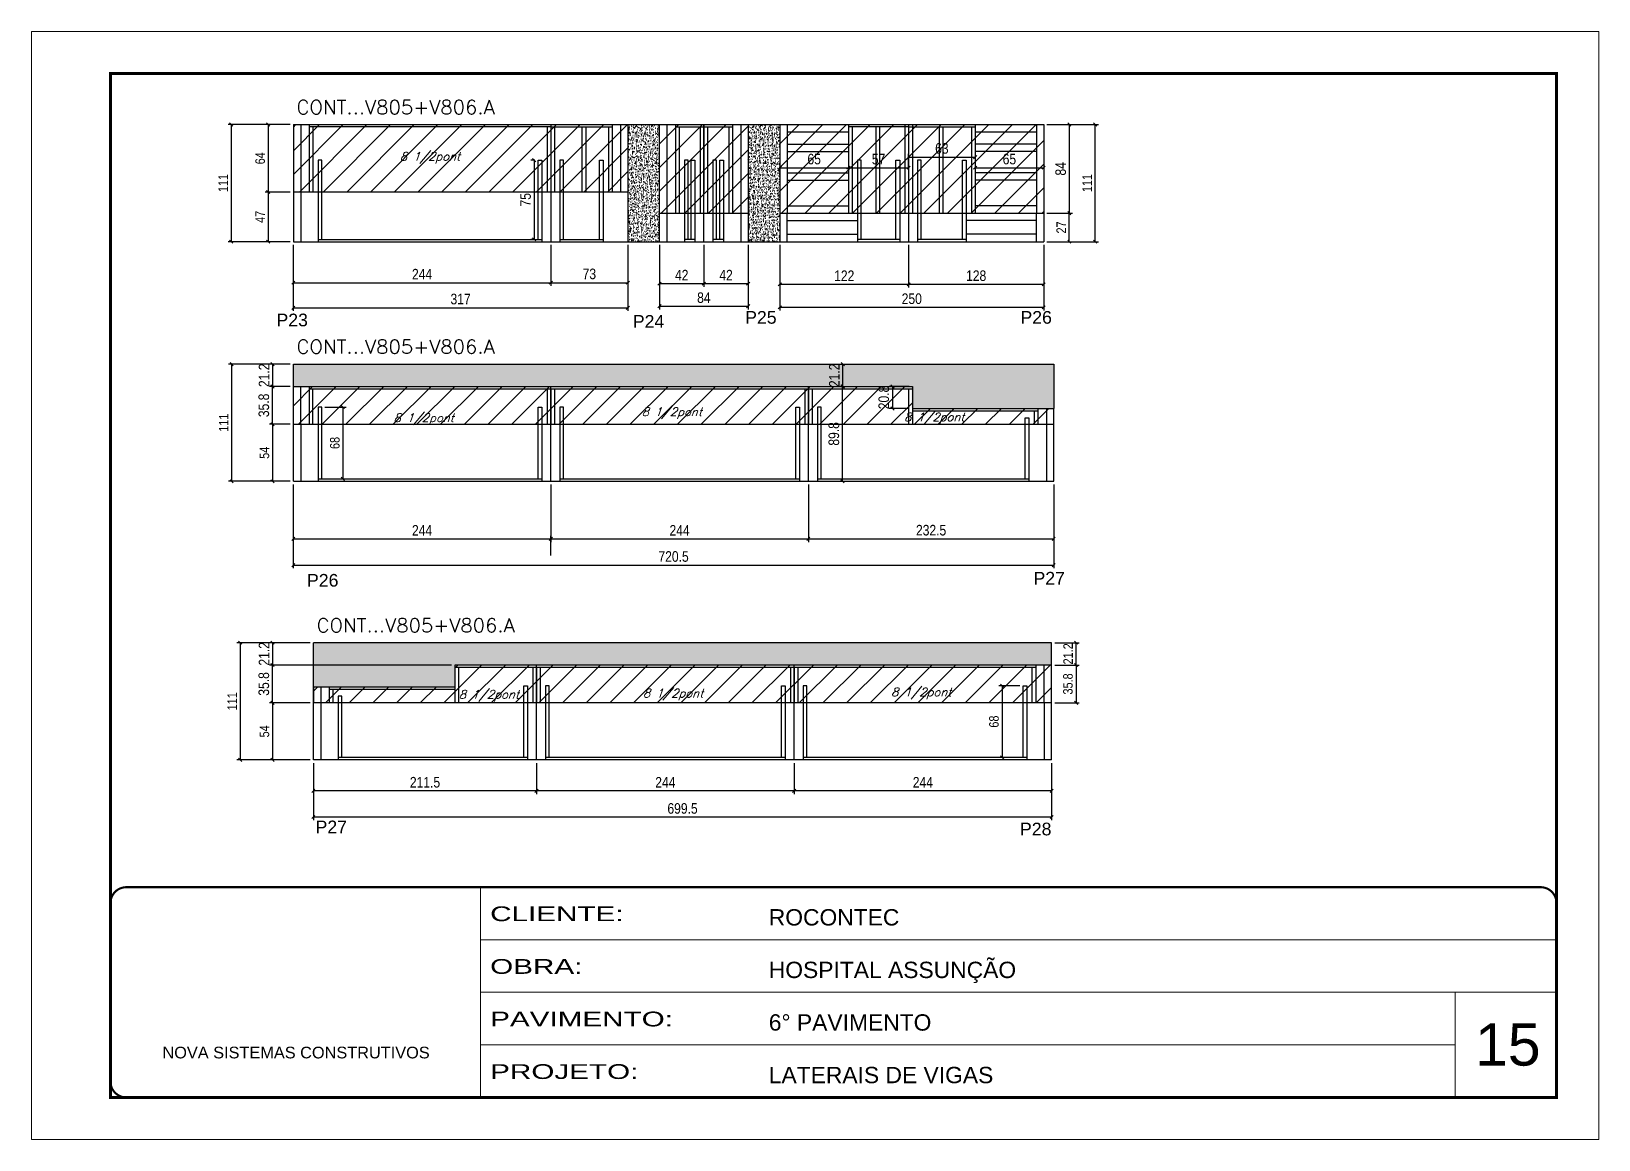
# Model space of a CAD drawing. Extents: x -20960 to -5926, y -2106 to 21915.
# Drawn here: x -9023 to -7538, y 17420 to 18470 of the extents above; entities that cross this region are included whole.
import ezdxf

# ---------------------------------------------------------------- set-up
doc = ezdxf.new("R2010")
doc.units = 0
doc.linetypes.add('CONTINUO', pattern=[0])
doc.linetypes.add('DASHED', pattern=[0.75, 0.5, -0.25])
for name, color, linetype in [('5', 5, 'Continuous'), ('COTA', 241, 'Continuous'), ('Painéis', 200, 'Continuous'), ('SARR_2.2x7', 40, 'Continuous'), ('SARR_3.5x7', 81, 'Continuous'), ('texto', 7, 'Continuous')]:
    doc.layers.add(name, color=color, linetype=linetype)
for name, color, linetype, lineweight in [('CARIMBO', 255, 'Continuous', 9), ('Folhas', 255, 'Continuous', 9), ('Hachura', 251, 'Continuous', 9), ('SARRAFO DE PRESSAO', 251, 'DASHED', 9), ('Texto Seção', 7, 'Continuous', 15)]:
    doc.layers.add(name, color=color, linetype=linetype, lineweight=lineweight)
doc.styles.add('ARIAL', font='arial.ttf')
doc.styles.add('COTA TECNICA', font='techl___.ttf', dxfattribs={"height": 10})
doc.styles.add('COTA TECNICA-50', font='techl___.ttf', dxfattribs={"height": 9})
doc.styles.add('REGUA-120', font='ROMANS.shx', dxfattribs={"height": 15})
doc.styles.add('Romans', font='romans.shx')
doc.styles.get("Standard").update_dxf_attribs({"font": 'arial.ttf'})
doc.styles.add('Tecnologia', font='')
doc.styles.get('Tecnologia').set_extended_font_data('Forgotten Futurist')
doc.dimstyles.new('COTA PAINEL-50', dxfattribs={"dimtxt": 9, "dimasz": 3, "dimexe": 3, "dimexo": 3, "dimgap": 3, "dimtad": 1, "dimdec": 1, "dimzin": 12, "dimdsep": 46, "dimtxsty": 'COTA TECNICA-50', "dimblk1": 'OBLIQUE', "dimblk2": 'OBLIQUE', "dimsah": 1, "dimcen": 0.9, "dimclrd": 4, "dimclre": 4, "dimclrt": 240, "dimadec": 1, "dimazin": 3, "dimtfac": 1, "dimtdec": 1, "dimtmove": 0, "dimatfit": 3, "dimfxl": 1, "dimtolj": 1, "dimtzin": 12, "dimarcsym": 0})
doc.dimstyles.new('PAINEL', dxfattribs={"dimtxt": 10, "dimasz": 3, "dimexe": 3, "dimexo": 3, "dimgap": 3, "dimtad": 1, "dimdec": 1, "dimzin": 12, "dimdsep": 46, "dimtxsty": 'COTA TECNICA', "dimblk1": 'OBLIQUE', "dimblk2": 'OBLIQUE', "dimsah": 1, "dimcen": 0.9, "dimclrd": 4, "dimclre": 4, "dimclrt": 240, "dimadec": 1, "dimazin": 3, "dimtfac": 1, "dimtdec": 1, "dimtmove": 0, "dimatfit": 3, "dimfxl": 1, "dimtolj": 1, "dimtzin": 12, "dimarcsym": 0})
pattern_1 = [(50, (-149303.7897, -14835.43), (5.46554007, -0.47817257), [0.5715, -6.2865]), (355, (-149303.7897, -14835.43), (-1.05730264, 5.73170536), [0.4572, -5.02921753]), (100.4514447, (-149303.334, -14835.47), (4.40823741, 5.25353256), [0.48570026, -5.34270734]), (46.1842, (-149303.79, -14833.906), (8.13237123, -1.26126984), [0.85725, -9.42975]), (96.6355576, (-149303.112, -14834.011), (7.122124, 7.42278374), [0.7285507, -8.01406824]), (351.184151, (-149303.79, -14833.906), (7.122124, 7.42278374), [0.685799, -7.54379196]), (21, (-149303.0277, -14834.287), (4.54843174, -3.06795595), [0.5715, -6.2865]), (326, (-149303.0277, -14834.287), (1.85406085, 5.52563898), [0.4572, -5.0292]), (71.451445, (-149302.6487, -14834.5427), (6.40249258, 2.45768307), [0.48570026, -5.34269813]), (37.5, (-149303.7897, -14835.43), (0.092658098, 2.536651166), [0, -4.96824, 0, -5.1054, 0, -5.04825]), (7.5, (-149303.7897, -14835.43), (2.004589875, 3.005417245), [0, -2.91084, 0, -4.85394, 0, -1.92405]), (327.5, (-149305.489, -14835.43), (4.067717855, -0.17186232), [0, -1.905, 0, -5.9436, 0, -7.8867]), (317.5, (-149306.251, -14835.43), (4.44387544, 0.76279473), [0, -2.4765, 0, -3.94716, 0, -5.6007])]
pattern_2 = [(45, (-149303.79, -14835.43), (-11.2253202, 11.2253202), [])]

msp = doc.modelspace()

# ---------------------------------------------------------------- texts
at = {"layer": '5', "linetype": 'Continuous'}
for s, rotation, p in [('P23', 0.00004, (-8791.27, 18190.22)), ('P24', 0.00004, (-8453.63, 18188.88)), ('P25', 0.00004, (-8347.2, 18192.69)), ('P26', 0.00004, (-8086.37, 18192.69)), ('P26', 0.00004, (-8762.35, 17943.58)), ('P27', 0.00004, (-8074, 17945.54)), ('P27', 359.99996, (-8754.23, 17709.92)), ('P28', 359.99996, (-8086.78, 17707.96))]:
    msp.add_text(s, height=12, rotation=rotation, dxfattribs=at).set_placement(p)
at = {"layer": 'CARIMBO', "style": 'ARIAL'}
msp.add_text('15', height=40, dxfattribs=at).set_placement((-7655.64, 17489.81))
at = {"layer": 'texto', "color": 2, "char_height": 8, "attachment_point": 5, "style": 'Romans'}
for insert in [(-8645.77, 18349.88), (-8651.7, 18102.25), (-8416.65, 18107.94), (-8168, 18102.99), (-8590, 17840.17), (-8415.39, 17841.33), (-8180.35, 17842.42)]:
    msp.add_mtext('{\\Q19;\\C256;8 1/2pont}', dxfattribs=dict(at, insert=insert))
at = {"layer": 'Texto Seção', "style": 'REGUA-120', "width": 1.05}
for p in [(-8772.26, 18391.35), (-8772.26, 18164.4), (-8753.26, 17900.43)]:
    msp.add_text('CONT...V805+V806.A', height=13, dxfattribs=at).set_placement(p)

# ---------------------------------------------------------------- blocks, each defined once
blk = doc.blocks.new('9999999999')
at = {"color": 30, "linetype": 'CONTINUO'}
for p, q in [((98564.6, 34230.2), (98564.6, 34429.4)), ((98564.6, 34379.6), (99584, 34379.6)), ((98564.6, 34329.8), (99488, 34329.8)), ((99584, 34329.8), (99488, 34329.8)), ((99488, 34329.8), (99488, 34230.2)), ((98564.6, 34280), (99488, 34280))]:
    blk.add_line(p, q, dxfattribs=at)
at = {"color": 30, "linetype": 'CONTINUO', "const_width": 2}
blk.add_lwpolyline([(99584, 34230.2), (99584, 34414.4, 0.414214), (99569, 34429.4), (98229, 34429.4, 0.414214), (98214, 34414.4), (98214, 34245.2, 0.414214), (98229, 34230.2), (99584, 34230.2)], format="xyb", dxfattribs=at)
at = {"layer": 'Folhas'}
blk.add_lwpolyline([(98139, 34190.2), (99624, 34190.2), (99624, 35240.2), (98139, 35240.2)], close=True, dxfattribs=at)
at = {"layer": 'Folhas', "color": 30, "const_width": 3}
blk.add_lwpolyline([(98214, 34230.2), (99584, 34230.2), (99584, 35200.2), (98214, 35200.2)], close=True, dxfattribs=at)
at = {"color": 7, "linetype": 'Continuous', "ltscale": 5, "style": 'ARIAL'}
for s, height, p in [('ROCONTEC', 15.48, (98837.7, 34393.1)), ('HOSPITAL ASSUNÇÃO', 15.483, (98837.7, 34343.3)), ('6° PAVIMENTO', 15.483, (98837.7, 34293.5)), ('NOVA SISTEMAS CONSTRUTIVOS', 11.059, (98263.2, 34267.2)), ('LATERAIS DE VIGAS', 15.483, (98837.7, 34243.7))]:
    blk.add_text(s, height=height, dxfattribs=at).set_placement(p)
at = {"layer": 'Folhas', "color": 7, "style": 'Tecnologia', "width": 1.5}
for s, p in [('CLIENTE:', (98573.7, 34397.2)), ('OBRA:', (98573.7, 34347.3)), ('PAVIMENTO:', (98573.7, 34297.5)), ('PROJETO:', (98573.7, 34247.7))]:
    blk.add_text(s, height=14, dxfattribs=at).set_placement(p)
blk = doc.blocks.new('_Oblique')
at = {"color": 0, "linetype": 'ByBlock', "lineweight": -2}
blk.add_line((-0.5, -0.5), (0.5, 0.5), dxfattribs=at)
blk = doc.blocks.new('*D225')
at = {"layer": 'COTA', "color": 4, "linetype": 'ByBlock', "lineweight": -2, "transparency": 16777216}
for p, q in [((-8775.3, 18267.4), (-8775.3, 18228.5)), ((-8531.3, 18267.4), (-8531.3, 18228.5)), ((-8775.3, 18231.5), (-8531.3, 18231.5))]:
    blk.add_line(p, q, dxfattribs=at)
at = {"layer": 'Defpoints', "color": 0, "linetype": 'ByBlock', "transparency": 16777216}
for p in [(-8775.3, 18270.4), (-8531.3, 18270.4), (-8531.3, 18231.5)]:
    blk.add_point(p, dxfattribs=at)
at = {"layer": 'COTA', "color": 4, "linetype": 'ByBlock', "lineweight": -2, "transparency": 16777216, "xscale": 3, "yscale": 3, "zscale": 3, "rotation": 180}
blk.add_blockref('_Oblique', (-8775.3, 18231.5), dxfattribs=at)
at = {"layer": 'COTA', "color": 4, "linetype": 'ByBlock', "lineweight": -2, "transparency": 16777216, "xscale": 3, "yscale": 3, "zscale": 3}
blk.add_blockref('_Oblique', (-8531.3, 18231.5), dxfattribs=at)
at = {"layer": 'COTA', "color": 240, "linetype": 'ByBlock', "transparency": 16777216, "insert": (-8653.3, 18239.6), "char_height": 10, "attachment_point": 5, "style": 'COTA TECNICA'}
blk.add_mtext('\\A1;244', dxfattribs=at)
blk = doc.blocks.new('*D226')
at = {"layer": 'COTA', "color": 4, "linetype": 'ByBlock', "lineweight": -2, "transparency": 16777216}
for p, q in [((-8531.3, 18267.4), (-8531.3, 18228.5)), ((-8458.3, 18267.4), (-8458.3, 18228.5)), ((-8531.3, 18231.5), (-8458.3, 18231.5))]:
    blk.add_line(p, q, dxfattribs=at)
at = {"layer": 'Defpoints', "color": 0, "linetype": 'ByBlock', "transparency": 16777216}
for p in [(-8531.3, 18270.4), (-8458.3, 18270.4), (-8458.3, 18231.5)]:
    blk.add_point(p, dxfattribs=at)
at = {"layer": 'COTA', "color": 4, "linetype": 'ByBlock', "lineweight": -2, "transparency": 16777216, "xscale": 3, "yscale": 3, "zscale": 3, "rotation": 180}
blk.add_blockref('_Oblique', (-8531.3, 18231.5), dxfattribs=at)
at = {"layer": 'COTA', "color": 4, "linetype": 'ByBlock', "lineweight": -2, "transparency": 16777216, "xscale": 3, "yscale": 3, "zscale": 3}
blk.add_blockref('_Oblique', (-8458.3, 18231.5), dxfattribs=at)
at = {"layer": 'COTA', "color": 240, "linetype": 'ByBlock', "transparency": 16777216, "insert": (-8494.8, 18239.8), "char_height": 10, "attachment_point": 5, "style": 'COTA TECNICA'}
blk.add_mtext('\\A1;73', dxfattribs=at)
blk = doc.blocks.new('*D227')
at = {"layer": 'COTA', "color": 4, "linetype": 'ByBlock', "lineweight": -2, "transparency": 16777216}
for p, q in [((-8428.3, 18267.4), (-8428.3, 18227.7)), ((-8386.3, 18267.4), (-8386.3, 18227.7)), ((-8428.3, 18230.7), (-8386.3, 18230.7))]:
    blk.add_line(p, q, dxfattribs=at)
at = {"layer": 'Defpoints', "color": 0, "linetype": 'ByBlock', "transparency": 16777216}
for p in [(-8428.3, 18270.4), (-8386.3, 18270.4), (-8386.3, 18230.7)]:
    blk.add_point(p, dxfattribs=at)
at = {"layer": 'COTA', "color": 4, "linetype": 'ByBlock', "lineweight": -2, "transparency": 16777216, "xscale": 3, "yscale": 3, "zscale": 3, "rotation": 180}
blk.add_blockref('_Oblique', (-8428.3, 18230.7), dxfattribs=at)
at = {"layer": 'COTA', "color": 4, "linetype": 'ByBlock', "lineweight": -2, "transparency": 16777216, "xscale": 3, "yscale": 3, "zscale": 3}
blk.add_blockref('_Oblique', (-8386.3, 18230.7), dxfattribs=at)
at = {"layer": 'COTA', "color": 240, "linetype": 'ByBlock', "transparency": 16777216, "insert": (-8407.3, 18238.7), "char_height": 10, "attachment_point": 5, "style": 'COTA TECNICA'}
blk.add_mtext('\\A1;42', dxfattribs=at)
blk = doc.blocks.new('*D228')
at = {"layer": 'COTA', "color": 4, "linetype": 'ByBlock', "lineweight": -2, "transparency": 16777216}
for p, q in [((-8386.3, 18267.4), (-8386.3, 18227.7)), ((-8344.3, 18267.4), (-8344.3, 18227.7)), ((-8386.3, 18230.7), (-8344.3, 18230.7))]:
    blk.add_line(p, q, dxfattribs=at)
at = {"layer": 'Defpoints', "color": 0, "linetype": 'ByBlock', "transparency": 16777216}
for p in [(-8386.3, 18270.4), (-8344.3, 18270.4), (-8344.3, 18230.7)]:
    blk.add_point(p, dxfattribs=at)
at = {"layer": 'COTA', "color": 4, "linetype": 'ByBlock', "lineweight": -2, "transparency": 16777216, "xscale": 3, "yscale": 3, "zscale": 3, "rotation": 180}
blk.add_blockref('_Oblique', (-8386.3, 18230.7), dxfattribs=at)
at = {"layer": 'COTA', "color": 4, "linetype": 'ByBlock', "lineweight": -2, "transparency": 16777216, "xscale": 3, "yscale": 3, "zscale": 3}
blk.add_blockref('_Oblique', (-8344.3, 18230.7), dxfattribs=at)
at = {"layer": 'COTA', "color": 240, "linetype": 'ByBlock', "transparency": 16777216, "insert": (-8365.3, 18238.7), "char_height": 10, "attachment_point": 5, "style": 'COTA TECNICA'}
blk.add_mtext('\\A1;42', dxfattribs=at)
blk = doc.blocks.new('*D229')
at = {"layer": 'COTA', "color": 4, "linetype": 'ByBlock', "lineweight": -2, "transparency": 16777216}
for p, q in [((-8061.3, 18381.4), (-8037.1, 18381.4)), ((-8040.1, 18381.4), (-8040.1, 18297.4)), ((-8061.3, 18297.4), (-8037.1, 18297.4))]:
    blk.add_line(p, q, dxfattribs=at)
at = {"layer": 'Defpoints', "color": 0, "linetype": 'ByBlock', "transparency": 16777216}
for p in [(-8064.3, 18381.4), (-8064.3, 18297.4), (-8040.1, 18297.4)]:
    blk.add_point(p, dxfattribs=at)
at = {"layer": 'COTA', "color": 4, "linetype": 'ByBlock', "lineweight": -2, "transparency": 16777216, "xscale": 3, "yscale": 3, "zscale": 3}
for p, rotation in [((-8040.1, 18381.4), 90), ((-8040.1, 18297.4), 270)]:
    blk.add_blockref('_Oblique', p, dxfattribs=dict(at, rotation=rotation))
at = {"layer": 'COTA', "color": 240, "linetype": 'ByBlock', "transparency": 16777216, "insert": (-8048.2, 18339.4), "char_height": 10, "attachment_point": 5, "rotation": 90, "style": 'COTA TECNICA'}
blk.add_mtext('\\A1;84', dxfattribs=at)
blk = doc.blocks.new('*D230')
at = {"layer": 'COTA', "color": 4, "linetype": 'ByBlock', "lineweight": -2, "transparency": 16777216}
for p, q in [((-8314.3, 18267.4), (-8314.3, 18227)), ((-8192.3, 18267.4), (-8192.3, 18227)), ((-8314.3, 18230), (-8192.3, 18230))]:
    blk.add_line(p, q, dxfattribs=at)
at = {"layer": 'Defpoints', "color": 0, "linetype": 'ByBlock', "transparency": 16777216}
for p in [(-8314.3, 18270.4), (-8192.3, 18270.4), (-8192.3, 18230)]:
    blk.add_point(p, dxfattribs=at)
at = {"layer": 'COTA', "color": 4, "linetype": 'ByBlock', "lineweight": -2, "transparency": 16777216, "xscale": 3, "yscale": 3, "zscale": 3, "rotation": 180}
blk.add_blockref('_Oblique', (-8314.3, 18230), dxfattribs=at)
at = {"layer": 'COTA', "color": 4, "linetype": 'ByBlock', "lineweight": -2, "transparency": 16777216, "xscale": 3, "yscale": 3, "zscale": 3}
blk.add_blockref('_Oblique', (-8192.3, 18230), dxfattribs=at)
at = {"layer": 'COTA', "color": 240, "linetype": 'ByBlock', "transparency": 16777216, "insert": (-8253.3, 18238.1), "char_height": 10, "attachment_point": 5, "style": 'COTA TECNICA'}
blk.add_mtext('\\A1;122', dxfattribs=at)
blk = doc.blocks.new('*D231')
at = {"layer": 'COTA', "color": 4, "linetype": 'ByBlock', "lineweight": -2, "transparency": 16777216}
for p, q in [((-8192.3, 18267.4), (-8192.3, 18227)), ((-8064.3, 18267.4), (-8064.3, 18227)), ((-8192.3, 18230), (-8064.3, 18230))]:
    blk.add_line(p, q, dxfattribs=at)
at = {"layer": 'Defpoints', "color": 0, "linetype": 'ByBlock', "transparency": 16777216}
for p in [(-8192.3, 18270.4), (-8064.3, 18270.4), (-8064.3, 18230)]:
    blk.add_point(p, dxfattribs=at)
at = {"layer": 'COTA', "color": 4, "linetype": 'ByBlock', "lineweight": -2, "transparency": 16777216, "xscale": 3, "yscale": 3, "zscale": 3, "rotation": 180}
blk.add_blockref('_Oblique', (-8192.3, 18230), dxfattribs=at)
at = {"layer": 'COTA', "color": 4, "linetype": 'ByBlock', "lineweight": -2, "transparency": 16777216, "xscale": 3, "yscale": 3, "zscale": 3}
blk.add_blockref('_Oblique', (-8064.3, 18230), dxfattribs=at)
at = {"layer": 'COTA', "color": 240, "linetype": 'ByBlock', "transparency": 16777216, "insert": (-8128.3, 18238.1), "char_height": 10, "attachment_point": 5, "style": 'COTA TECNICA'}
blk.add_mtext('\\A1;128', dxfattribs=at)
blk = doc.blocks.new('*D232')
at = {"layer": 'COTA', "color": 4, "linetype": 'ByBlock', "lineweight": -2, "transparency": 16777216}
for p, q in [((-8458.3, 18267.4), (-8458.3, 18204.8)), ((-8775.3, 18229.4), (-8775.3, 18204.8)), ((-8775.3, 18207.8), (-8458.3, 18207.8))]:
    blk.add_line(p, q, dxfattribs=at)
at = {"layer": 'Defpoints', "color": 0, "linetype": 'ByBlock', "transparency": 16777216}
for p in [(-8458.3, 18270.4), (-8775.3, 18232.4), (-8458.3, 18207.8)]:
    blk.add_point(p, dxfattribs=at)
at = {"layer": 'COTA', "color": 4, "linetype": 'ByBlock', "lineweight": -2, "transparency": 16777216, "xscale": 3, "yscale": 3, "zscale": 3, "rotation": 180}
blk.add_blockref('_Oblique', (-8775.3, 18207.8), dxfattribs=at)
at = {"layer": 'COTA', "color": 4, "linetype": 'ByBlock', "lineweight": -2, "transparency": 16777216, "xscale": 3, "yscale": 3, "zscale": 3}
blk.add_blockref('_Oblique', (-8458.3, 18207.8), dxfattribs=at)
at = {"layer": 'COTA', "color": 240, "linetype": 'ByBlock', "transparency": 16777216, "insert": (-8616.8, 18216), "char_height": 10, "attachment_point": 5, "style": 'COTA TECNICA'}
blk.add_mtext('\\A1;317', dxfattribs=at)
blk = doc.blocks.new('*D233')
at = {"layer": 'COTA', "color": 4, "linetype": 'ByBlock', "lineweight": -2, "transparency": 16777216}
for p, q in [((-8428.3, 18267.4), (-8428.3, 18206.3)), ((-8344.3, 18267.4), (-8344.3, 18206.3)), ((-8428.3, 18209.3), (-8344.3, 18209.3))]:
    blk.add_line(p, q, dxfattribs=at)
at = {"layer": 'Defpoints', "color": 0, "linetype": 'ByBlock', "transparency": 16777216}
for p in [(-8428.3, 18270.4), (-8344.3, 18270.4), (-8344.3, 18209.3)]:
    blk.add_point(p, dxfattribs=at)
at = {"layer": 'COTA', "color": 4, "linetype": 'ByBlock', "lineweight": -2, "transparency": 16777216, "xscale": 3, "yscale": 3, "zscale": 3, "rotation": 180}
blk.add_blockref('_Oblique', (-8428.3, 18209.3), dxfattribs=at)
at = {"layer": 'COTA', "color": 4, "linetype": 'ByBlock', "lineweight": -2, "transparency": 16777216, "xscale": 3, "yscale": 3, "zscale": 3}
blk.add_blockref('_Oblique', (-8344.3, 18209.3), dxfattribs=at)
at = {"layer": 'COTA', "color": 240, "linetype": 'ByBlock', "transparency": 16777216, "insert": (-8386.3, 18217.3), "char_height": 10, "attachment_point": 5, "style": 'COTA TECNICA'}
blk.add_mtext('\\A1;84', dxfattribs=at)
blk = doc.blocks.new('*D234')
at = {"layer": 'COTA', "color": 4, "linetype": 'ByBlock', "lineweight": -2, "transparency": 16777216}
for p, q in [((-8314.3, 18267.4), (-8314.3, 18205.2)), ((-8064.3, 18267.4), (-8064.3, 18205.2)), ((-8314.3, 18208.2), (-8064.3, 18208.2))]:
    blk.add_line(p, q, dxfattribs=at)
at = {"layer": 'Defpoints', "color": 0, "linetype": 'ByBlock', "transparency": 16777216}
for p in [(-8314.3, 18270.4), (-8064.3, 18270.4), (-8064.3, 18208.2)]:
    blk.add_point(p, dxfattribs=at)
at = {"layer": 'COTA', "color": 4, "linetype": 'ByBlock', "lineweight": -2, "transparency": 16777216, "xscale": 3, "yscale": 3, "zscale": 3, "rotation": 180}
blk.add_blockref('_Oblique', (-8314.3, 18208.2), dxfattribs=at)
at = {"layer": 'COTA', "color": 4, "linetype": 'ByBlock', "lineweight": -2, "transparency": 16777216, "xscale": 3, "yscale": 3, "zscale": 3}
blk.add_blockref('_Oblique', (-8064.3, 18208.2), dxfattribs=at)
at = {"layer": 'COTA', "color": 240, "linetype": 'ByBlock', "transparency": 16777216, "insert": (-8189.3, 18216.3), "char_height": 10, "attachment_point": 5, "style": 'COTA TECNICA'}
blk.add_mtext('\\A1;250', dxfattribs=at)
blk = doc.blocks.new('*D260')
at = {"layer": 'COTA', "color": 4, "lineweight": -2, "ltscale": 25, "transparency": 16777216}
for p, q in [((-8546.3, 18347.6), (-8550.1, 18347.6)), ((-8547.1, 18347.6), (-8547.1, 18272.6)), ((-8546.3, 18272.6), (-8550.1, 18272.6))]:
    blk.add_line(p, q, dxfattribs=at)
at = {"layer": 'Defpoints', "color": 0, "ltscale": 25, "transparency": 16777216}
for p in [(-8543.3, 18347.6), (-8547.1, 18272.6), (-8543.3, 18272.6)]:
    blk.add_point(p, dxfattribs=at)
at = {"layer": 'COTA', "color": 4, "lineweight": -2, "ltscale": 25, "transparency": 16777216, "xscale": 3, "yscale": 3, "zscale": 3}
for p, rotation in [((-8547.1, 18347.6), 90), ((-8547.1, 18272.6), 270)]:
    blk.add_blockref('_Oblique', p, dxfattribs=dict(at, rotation=rotation))
at = {"layer": 'COTA', "color": 240, "ltscale": 25, "transparency": 16777216, "insert": (-8555.2, 18310.1), "char_height": 10, "attachment_point": 5, "rotation": 90, "style": 'COTA TECNICA'}
blk.add_mtext('\\A1;75', dxfattribs=at)
blk = doc.blocks.new('*D261')
at = {"layer": 'COTA', "color": 4, "lineweight": -2, "ltscale": 25, "transparency": 16777216}
for p, q in [((-8314.3, 18354.4), (-8314.3, 18337.5)), ((-8314.3, 18340.5), (-8249.3, 18340.5)), ((-8249.3, 18352.9), (-8249.3, 18337.5))]:
    blk.add_line(p, q, dxfattribs=at)
at = {"layer": 'Defpoints', "color": 0, "ltscale": 25, "transparency": 16777216}
for p in [(-8314.3, 18357.4), (-8249.3, 18355.9), (-8249.3, 18340.5)]:
    blk.add_point(p, dxfattribs=at)
at = {"layer": 'COTA', "color": 4, "lineweight": -2, "ltscale": 25, "transparency": 16777216, "xscale": 3, "yscale": 3, "zscale": 3, "rotation": 180}
blk.add_blockref('_Oblique', (-8314.3, 18340.5), dxfattribs=at)
at = {"layer": 'COTA', "color": 4, "lineweight": -2, "ltscale": 25, "transparency": 16777216, "xscale": 3, "yscale": 3, "zscale": 3}
blk.add_blockref('_Oblique', (-8249.3, 18340.5), dxfattribs=at)
at = {"layer": 'COTA', "color": 240, "ltscale": 25, "transparency": 16777216, "insert": (-8281.8, 18348.6), "char_height": 10, "attachment_point": 5, "style": 'COTA TECNICA'}
blk.add_mtext('\\A1;65', dxfattribs=at)
blk = doc.blocks.new('*D262')
at = {"layer": 'COTA', "color": 4, "lineweight": -2, "ltscale": 25, "transparency": 16777216}
for p, q in [((-8249.3, 18352.9), (-8249.3, 18337.5)), ((-8249.3, 18340.5), (-8192.3, 18340.5)), ((-8192.3, 18340.4), (-8192.3, 18343.5))]:
    blk.add_line(p, q, dxfattribs=at)
at = {"layer": 'Defpoints', "color": 0, "ltscale": 25, "transparency": 16777216}
for p in [(-8249.3, 18355.9), (-8192.3, 18340.5), (-8192.3, 18337.4)]:
    blk.add_point(p, dxfattribs=at)
at = {"layer": 'COTA', "color": 4, "lineweight": -2, "ltscale": 25, "transparency": 16777216, "xscale": 3, "yscale": 3, "zscale": 3, "rotation": 180}
blk.add_blockref('_Oblique', (-8249.3, 18340.5), dxfattribs=at)
at = {"layer": 'COTA', "color": 4, "lineweight": -2, "ltscale": 25, "transparency": 16777216, "xscale": 3, "yscale": 3, "zscale": 3}
blk.add_blockref('_Oblique', (-8192.3, 18340.5), dxfattribs=at)
at = {"layer": 'COTA', "color": 240, "ltscale": 25, "transparency": 16777216, "insert": (-8220.8, 18348.6), "char_height": 10, "attachment_point": 5, "style": 'COTA TECNICA'}
blk.add_mtext('\\A1;57', dxfattribs=at)
blk = doc.blocks.new('*D263')
at = {"layer": 'COTA', "color": 4, "lineweight": -2, "ltscale": 25, "transparency": 16777216}
for p, q in [((-8192.3, 18340.4), (-8192.3, 18353.5)), ((-8192.3, 18350.5), (-8129.3, 18350.5)), ((-8129.3, 18353.5), (-8129.3, 18353.5))]:
    blk.add_line(p, q, dxfattribs=at)
at = {"layer": 'Defpoints', "color": 0, "ltscale": 25, "transparency": 16777216}
for p in [(-8129.3, 18350.5), (-8129.3, 18350.5), (-8192.3, 18337.4)]:
    blk.add_point(p, dxfattribs=at)
at = {"layer": 'COTA', "color": 4, "lineweight": -2, "ltscale": 25, "transparency": 16777216, "xscale": 3, "yscale": 3, "zscale": 3, "rotation": 180}
blk.add_blockref('_Oblique', (-8192.3, 18350.5), dxfattribs=at)
at = {"layer": 'COTA', "color": 4, "lineweight": -2, "ltscale": 25, "transparency": 16777216, "xscale": 3, "yscale": 3, "zscale": 3}
blk.add_blockref('_Oblique', (-8129.3, 18350.5), dxfattribs=at)
at = {"layer": 'COTA', "color": 240, "ltscale": 25, "transparency": 16777216, "insert": (-8160.8, 18358.7), "char_height": 10, "attachment_point": 5, "style": 'COTA TECNICA'}
blk.add_mtext('\\A1;63', dxfattribs=at)
blk = doc.blocks.new('*D264')
at = {"layer": 'COTA', "color": 4, "lineweight": -2, "ltscale": 25, "transparency": 16777216}
for p, q in [((-8129.3, 18347.5), (-8129.3, 18337.5)), ((-8129.3, 18340.5), (-8064.3, 18340.5))]:
    blk.add_line(p, q, dxfattribs=at)
at = {"layer": 'Defpoints', "color": 0, "ltscale": 25, "transparency": 16777216}
for p in [(-8129.3, 18350.5), (-8064.3, 18340.5), (-8064.3, 18340.5)]:
    blk.add_point(p, dxfattribs=at)
at = {"layer": 'COTA', "color": 4, "lineweight": -2, "ltscale": 25, "transparency": 16777216, "xscale": 3, "yscale": 3, "zscale": 3, "rotation": 180}
blk.add_blockref('_Oblique', (-8129.3, 18340.5), dxfattribs=at)
at = {"layer": 'COTA', "color": 4, "lineweight": -2, "ltscale": 25, "transparency": 16777216, "xscale": 3, "yscale": 3, "zscale": 3}
blk.add_blockref('_Oblique', (-8064.3, 18340.5), dxfattribs=at)
at = {"layer": 'COTA', "color": 240, "ltscale": 25, "transparency": 16777216, "insert": (-8096.8, 18348.6), "char_height": 10, "attachment_point": 5, "style": 'COTA TECNICA'}
blk.add_mtext('\\A1;65', dxfattribs=at)
blk = doc.blocks.new('*D235')
at = {"layer": 'COTA', "color": 4, "lineweight": -2, "ltscale": 25, "transparency": 16777216}
for p, q in [((-8775.3, 18040.4), (-8775.3, 17985.8)), ((-8531.3, 18040.4), (-8531.3, 17985.8)), ((-8775.3, 17988.8), (-8531.3, 17988.8))]:
    blk.add_line(p, q, dxfattribs=at)
at = {"layer": 'Defpoints', "color": 0, "ltscale": 25, "transparency": 16777216}
for p in [(-8775.3, 18043.4), (-8531.3, 18043.4), (-8531.3, 17988.8)]:
    blk.add_point(p, dxfattribs=at)
at = {"layer": 'COTA', "color": 4, "lineweight": -2, "ltscale": 25, "transparency": 16777216, "xscale": 3, "yscale": 3, "zscale": 3, "rotation": 180}
blk.add_blockref('_Oblique', (-8775.3, 17988.8), dxfattribs=at)
at = {"layer": 'COTA', "color": 4, "lineweight": -2, "ltscale": 25, "transparency": 16777216, "xscale": 3, "yscale": 3, "zscale": 3}
blk.add_blockref('_Oblique', (-8531.3, 17988.8), dxfattribs=at)
at = {"layer": 'COTA', "color": 240, "ltscale": 25, "transparency": 16777216, "insert": (-8653.3, 17996.9), "char_height": 10, "attachment_point": 5, "style": 'COTA TECNICA'}
blk.add_mtext('\\A1;244', dxfattribs=at)
blk = doc.blocks.new('*D236')
at = {"layer": 'COTA', "color": 4, "lineweight": -2, "ltscale": 25, "transparency": 16777216}
for p, q in [((-8287.3, 18040.4), (-8287.3, 17985.8)), ((-8531.3, 17973.1), (-8531.3, 17991.8)), ((-8531.3, 17988.8), (-8287.3, 17988.8))]:
    blk.add_line(p, q, dxfattribs=at)
at = {"layer": 'Defpoints', "color": 0, "ltscale": 25, "transparency": 16777216}
for p in [(-8287.3, 18043.4), (-8287.3, 17988.8), (-8531.3, 17970.1)]:
    blk.add_point(p, dxfattribs=at)
at = {"layer": 'COTA', "color": 4, "lineweight": -2, "ltscale": 25, "transparency": 16777216, "xscale": 3, "yscale": 3, "zscale": 3, "rotation": 180}
blk.add_blockref('_Oblique', (-8531.3, 17988.8), dxfattribs=at)
at = {"layer": 'COTA', "color": 4, "lineweight": -2, "ltscale": 25, "transparency": 16777216, "xscale": 3, "yscale": 3, "zscale": 3}
blk.add_blockref('_Oblique', (-8287.3, 17988.8), dxfattribs=at)
at = {"layer": 'COTA', "color": 240, "ltscale": 25, "transparency": 16777216, "insert": (-8409.3, 17996.9), "char_height": 10, "attachment_point": 5, "style": 'COTA TECNICA'}
blk.add_mtext('\\A1;244', dxfattribs=at)
blk = doc.blocks.new('*D237')
at = {"layer": 'COTA', "color": 4, "lineweight": -2, "ltscale": 25, "transparency": 16777216}
for p, q in [((-8287.3, 18040.4), (-8287.3, 17985.8)), ((-8054.8, 18040.4), (-8054.8, 17985.8)), ((-8287.3, 17988.8), (-8054.8, 17988.8))]:
    blk.add_line(p, q, dxfattribs=at)
at = {"layer": 'Defpoints', "color": 0, "ltscale": 25, "transparency": 16777216}
for p in [(-8287.3, 18043.4), (-8054.8, 18043.4), (-8054.8, 17988.8)]:
    blk.add_point(p, dxfattribs=at)
at = {"layer": 'COTA', "color": 4, "lineweight": -2, "ltscale": 25, "transparency": 16777216, "xscale": 3, "yscale": 3, "zscale": 3, "rotation": 180}
blk.add_blockref('_Oblique', (-8287.3, 17988.8), dxfattribs=at)
at = {"layer": 'COTA', "color": 4, "lineweight": -2, "ltscale": 25, "transparency": 16777216, "xscale": 3, "yscale": 3, "zscale": 3}
blk.add_blockref('_Oblique', (-8054.8, 17988.8), dxfattribs=at)
at = {"layer": 'COTA', "color": 240, "ltscale": 25, "transparency": 16777216, "insert": (-8171, 17997), "char_height": 10, "attachment_point": 5, "style": 'COTA TECNICA'}
blk.add_mtext('\\A1;232.5', dxfattribs=at)
blk = doc.blocks.new('*D265')
at = {"layer": 'COTA', "color": 4, "lineweight": -2, "ltscale": 25, "transparency": 16777216}
for p, q in [((-8191.8, 18133.2), (-8210.6, 18133.2)), ((-8207.6, 18133.2), (-8207.6, 18112.4)), ((-8191.8, 18112.4), (-8210.6, 18112.4))]:
    blk.add_line(p, q, dxfattribs=at)
at = {"layer": 'Defpoints', "color": 0, "ltscale": 25, "transparency": 16777216}
for p in [(-8188.8, 18133.2), (-8207.6, 18112.4), (-8188.8, 18112.4)]:
    blk.add_point(p, dxfattribs=at)
at = {"layer": 'COTA', "color": 4, "lineweight": -2, "ltscale": 25, "transparency": 16777216, "xscale": 3, "yscale": 3, "zscale": 3}
for p, rotation in [((-8207.6, 18133.2), 90), ((-8207.6, 18112.4), 270)]:
    blk.add_blockref('_Oblique', p, dxfattribs=dict(at, rotation=rotation))
at = {"layer": 'COTA', "color": 240, "ltscale": 25, "transparency": 16777216, "insert": (-8215.8, 18122.8), "char_height": 10, "attachment_point": 5, "rotation": 90, "style": 'COTA TECNICA'}
blk.add_mtext('\\A1;20.8', dxfattribs=at)
blk = doc.blocks.new('*D238')
at = {"layer": 'COTA', "color": 4, "lineweight": -2, "ltscale": 25, "transparency": 16777216}
for p, q in [((-8778.3, 18133.2), (-8798, 18133.2)), ((-8795, 18097.4), (-8795, 18133.2)), ((-8778.3, 18097.4), (-8798, 18097.4))]:
    blk.add_line(p, q, dxfattribs=at)
at = {"layer": 'Defpoints', "color": 0, "ltscale": 25, "transparency": 16777216}
for p in [(-8795, 18133.2), (-8775.3, 18133.2), (-8775.3, 18097.4)]:
    blk.add_point(p, dxfattribs=at)
at = {"layer": 'COTA', "color": 4, "lineweight": -2, "ltscale": 25, "transparency": 16777216, "xscale": 3, "yscale": 3, "zscale": 3}
for p, rotation in [((-8795, 18133.2), 90), ((-8795, 18097.4), 270)]:
    blk.add_blockref('_Oblique', p, dxfattribs=dict(at, rotation=rotation))
at = {"layer": 'COTA', "color": 240, "ltscale": 25, "transparency": 16777216, "insert": (-8803.2, 18115.3), "char_height": 10, "attachment_point": 5, "rotation": 90, "style": 'COTA TECNICA'}
blk.add_mtext('\\A1;35.8', dxfattribs=at)
blk = doc.blocks.new('*D239')
at = {"layer": 'COTA', "color": 4, "lineweight": -2, "ltscale": 25, "transparency": 16777216}
for p, q in [((-8778.3, 18154.4), (-8798, 18154.4)), ((-8795, 18154.4), (-8795, 18133.2)), ((-8778.3, 18133.2), (-8798, 18133.2))]:
    blk.add_line(p, q, dxfattribs=at)
at = {"layer": 'Defpoints', "color": 0, "ltscale": 25, "transparency": 16777216}
for p in [(-8775.3, 18154.4), (-8795, 18133.2), (-8775.3, 18133.2)]:
    blk.add_point(p, dxfattribs=at)
at = {"layer": 'COTA', "color": 4, "lineweight": -2, "ltscale": 25, "transparency": 16777216, "xscale": 3, "yscale": 3, "zscale": 3}
for p, rotation in [((-8795, 18154.4), 90), ((-8795, 18133.2), 270)]:
    blk.add_blockref('_Oblique', p, dxfattribs=dict(at, rotation=rotation))
at = {"layer": 'COTA', "color": 240, "ltscale": 25, "transparency": 16777216, "insert": (-8803, 18143.8), "char_height": 10, "attachment_point": 5, "rotation": 90, "style": 'COTA TECNICA'}
blk.add_mtext('\\A1;21.2', dxfattribs=at)
blk = doc.blocks.new('*D266')
at = {"layer": 'COTA', "color": 4, "lineweight": -2, "ltscale": 25, "transparency": 16777216}
for p, q in [((-8284.3, 18133.2), (-8252, 18133.2)), ((-8255, 18043.4), (-8255, 18133.2)), ((-8284.3, 18043.4), (-8252, 18043.4))]:
    blk.add_line(p, q, dxfattribs=at)
at = {"layer": 'Defpoints', "color": 0, "ltscale": 25, "transparency": 16777216}
for p in [(-8287.3, 18133.2), (-8255, 18133.2), (-8287.3, 18043.4)]:
    blk.add_point(p, dxfattribs=at)
at = {"layer": 'COTA', "color": 4, "lineweight": -2, "ltscale": 25, "transparency": 16777216, "xscale": 3, "yscale": 3, "zscale": 3}
for p, rotation in [((-8255, 18133.2), 90), ((-8255, 18043.4), 270)]:
    blk.add_blockref('_Oblique', p, dxfattribs=dict(at, rotation=rotation))
at = {"layer": 'COTA', "color": 240, "ltscale": 25, "transparency": 16777216, "insert": (-8263.1, 18088.3), "char_height": 10, "attachment_point": 5, "rotation": 90, "style": 'COTA TECNICA'}
blk.add_mtext('\\A1;89.8', dxfattribs=at)
blk = doc.blocks.new('*D267')
at = {"layer": 'COTA', "color": 4, "lineweight": -2, "ltscale": 25, "transparency": 16777216}
for p, q in [((-8254.6, 18133.2), (-8254.6, 18154.4)), ((-8251.6, 18154.4), (-8251.6, 18154.4)), ((-8284.3, 18133.2), (-8251.6, 18133.2))]:
    blk.add_line(p, q, dxfattribs=at)
at = {"layer": 'Defpoints', "color": 0, "ltscale": 25, "transparency": 16777216}
for p in [(-8254.6, 18154.4), (-8254.6, 18154.4), (-8287.3, 18133.2)]:
    blk.add_point(p, dxfattribs=at)
at = {"layer": 'COTA', "color": 4, "lineweight": -2, "ltscale": 25, "transparency": 16777216, "xscale": 3, "yscale": 3, "zscale": 3}
for p, rotation in [((-8254.6, 18154.4), 90), ((-8254.6, 18133.2), 270)]:
    blk.add_blockref('_Oblique', p, dxfattribs=dict(at, rotation=rotation))
at = {"layer": 'COTA', "color": 240, "ltscale": 25, "transparency": 16777216, "insert": (-8262.7, 18143.8), "char_height": 10, "attachment_point": 5, "rotation": 90, "style": 'COTA TECNICA'}
blk.add_mtext('\\A1;21.2', dxfattribs=at)
blk = doc.blocks.new('*D240')
at = {"layer": 'COTA', "color": 4, "lineweight": -2, "ltscale": 25, "transparency": 16777216}
for p, q in [((-8775.3, 18040.4), (-8775.3, 17961)), ((-8054.8, 18040.4), (-8054.8, 17961)), ((-8775.3, 17964), (-8054.8, 17964))]:
    blk.add_line(p, q, dxfattribs=at)
at = {"layer": 'Defpoints', "color": 0, "ltscale": 25, "transparency": 16777216}
for p in [(-8775.3, 18043.4), (-8054.8, 18043.4), (-8054.8, 17964)]:
    blk.add_point(p, dxfattribs=at)
at = {"layer": 'COTA', "color": 4, "lineweight": -2, "ltscale": 25, "transparency": 16777216, "xscale": 3, "yscale": 3, "zscale": 3, "rotation": 180}
blk.add_blockref('_Oblique', (-8775.3, 17964), dxfattribs=at)
at = {"layer": 'COTA', "color": 4, "lineweight": -2, "ltscale": 25, "transparency": 16777216, "xscale": 3, "yscale": 3, "zscale": 3}
blk.add_blockref('_Oblique', (-8054.8, 17964), dxfattribs=at)
at = {"layer": 'COTA', "color": 240, "ltscale": 25, "transparency": 16777216, "insert": (-8415, 17972.1), "char_height": 10, "attachment_point": 5, "style": 'COTA TECNICA'}
blk.add_mtext('\\A1;720.5', dxfattribs=at)
blk = doc.blocks.new('*D218')
at = {"layer": 'COTA', "color": 4, "lineweight": -2, "ltscale": 25, "transparency": 16777216}
for p, q in [((-8300.8, 17776.5), (-8300.8, 17747.1)), ((-8056.8, 17776.5), (-8056.8, 17747.1)), ((-8056.8, 17750.1), (-8300.8, 17750.1))]:
    blk.add_line(p, q, dxfattribs=at)
at = {"layer": 'Defpoints', "color": 0, "ltscale": 25, "transparency": 16777216}
for p in [(-8300.8, 17779.5), (-8056.8, 17779.5), (-8300.8, 17750.1)]:
    blk.add_point(p, dxfattribs=at)
at = {"layer": 'COTA', "color": 4, "lineweight": -2, "ltscale": 25, "transparency": 16777216, "xscale": 3, "yscale": 3, "zscale": 3, "rotation": 180}
blk.add_blockref('_Oblique', (-8300.8, 17750.1), dxfattribs=at)
at = {"layer": 'COTA', "color": 4, "lineweight": -2, "ltscale": 25, "transparency": 16777216, "xscale": 3, "yscale": 3, "zscale": 3}
blk.add_blockref('_Oblique', (-8056.8, 17750.1), dxfattribs=at)
at = {"layer": 'COTA', "color": 240, "ltscale": 25, "transparency": 16777216, "insert": (-8178.8, 17758.2), "char_height": 10, "attachment_point": 5, "style": 'COTA TECNICA'}
blk.add_mtext('\\A1;244', dxfattribs=at)
blk = doc.blocks.new('*D219')
at = {"layer": 'COTA', "color": 4, "lineweight": -2, "ltscale": 25, "transparency": 16777216}
for p, q in [((-8544.8, 17776.5), (-8544.8, 17747.1)), ((-8300.8, 17767.9), (-8300.8, 17747.1)), ((-8300.8, 17750.1), (-8544.8, 17750.1))]:
    blk.add_line(p, q, dxfattribs=at)
at = {"layer": 'Defpoints', "color": 0, "ltscale": 25, "transparency": 16777216}
for p in [(-8544.8, 17779.5), (-8300.8, 17770.9), (-8544.8, 17750.1)]:
    blk.add_point(p, dxfattribs=at)
at = {"layer": 'COTA', "color": 4, "lineweight": -2, "ltscale": 25, "transparency": 16777216, "xscale": 3, "yscale": 3, "zscale": 3, "rotation": 180}
blk.add_blockref('_Oblique', (-8544.8, 17750.1), dxfattribs=at)
at = {"layer": 'COTA', "color": 4, "lineweight": -2, "ltscale": 25, "transparency": 16777216, "xscale": 3, "yscale": 3, "zscale": 3}
blk.add_blockref('_Oblique', (-8300.8, 17750.1), dxfattribs=at)
at = {"layer": 'COTA', "color": 240, "ltscale": 25, "transparency": 16777216, "insert": (-8422.8, 17758.2), "char_height": 10, "attachment_point": 5, "style": 'COTA TECNICA'}
blk.add_mtext('\\A1;244', dxfattribs=at)
blk = doc.blocks.new('*D220')
at = {"layer": 'COTA', "color": 4, "lineweight": -2, "ltscale": 25, "transparency": 16777216}
for p, q in [((-8756.3, 17776.5), (-8756.3, 17747.1)), ((-8544.8, 17776.5), (-8544.8, 17747.1)), ((-8544.8, 17750.1), (-8756.3, 17750.1))]:
    blk.add_line(p, q, dxfattribs=at)
at = {"layer": 'Defpoints', "color": 0, "ltscale": 25, "transparency": 16777216}
for p in [(-8756.3, 17779.5), (-8544.8, 17779.5), (-8756.3, 17750.1)]:
    blk.add_point(p, dxfattribs=at)
at = {"layer": 'COTA', "color": 4, "lineweight": -2, "ltscale": 25, "transparency": 16777216, "xscale": 3, "yscale": 3, "zscale": 3, "rotation": 180}
blk.add_blockref('_Oblique', (-8756.3, 17750.1), dxfattribs=at)
at = {"layer": 'COTA', "color": 4, "lineweight": -2, "ltscale": 25, "transparency": 16777216, "xscale": 3, "yscale": 3, "zscale": 3}
blk.add_blockref('_Oblique', (-8544.8, 17750.1), dxfattribs=at)
at = {"layer": 'COTA', "color": 240, "ltscale": 25, "transparency": 16777216, "insert": (-8650.5, 17758.2), "char_height": 10, "attachment_point": 5, "style": 'COTA TECNICA'}
blk.add_mtext('\\A1;211.5', dxfattribs=at)
blk = doc.blocks.new('*D221')
at = {"layer": 'COTA', "color": 4, "lineweight": -2, "ltscale": 25, "transparency": 16777216}
for p, q in [((-8625.3, 17869.3), (-8798, 17869.3)), ((-8795, 17833.5), (-8795, 17869.3)), ((-8759.3, 17833.5), (-8798, 17833.5))]:
    blk.add_line(p, q, dxfattribs=at)
at = {"layer": 'Defpoints', "color": 0, "ltscale": 25, "transparency": 16777216}
for p in [(-8795, 17869.3), (-8622.3, 17869.3), (-8756.3, 17833.5)]:
    blk.add_point(p, dxfattribs=at)
at = {"layer": 'COTA', "color": 4, "lineweight": -2, "ltscale": 25, "transparency": 16777216, "xscale": 3, "yscale": 3, "zscale": 3}
for p, rotation in [((-8795, 17869.3), 90), ((-8795, 17833.5), 270)]:
    blk.add_blockref('_Oblique', p, dxfattribs=dict(at, rotation=rotation))
at = {"layer": 'COTA', "color": 240, "ltscale": 25, "transparency": 16777216, "insert": (-8803.2, 17851.4), "char_height": 10, "attachment_point": 5, "rotation": 90, "style": 'COTA TECNICA'}
blk.add_mtext('\\A1;35.8', dxfattribs=at)
blk = doc.blocks.new('*D222')
at = {"layer": 'COTA', "color": 4, "lineweight": -2, "ltscale": 25, "transparency": 16777216}
for p, q in [((-8759.3, 17890.5), (-8798, 17890.5)), ((-8795, 17890.5), (-8795, 17869.3)), ((-8625.3, 17869.3), (-8798, 17869.3))]:
    blk.add_line(p, q, dxfattribs=at)
at = {"layer": 'Defpoints', "color": 0, "ltscale": 25, "transparency": 16777216}
for p in [(-8756.3, 17890.5), (-8795, 17869.3), (-8622.3, 17869.3)]:
    blk.add_point(p, dxfattribs=at)
at = {"layer": 'COTA', "color": 4, "lineweight": -2, "ltscale": 25, "transparency": 16777216, "xscale": 3, "yscale": 3, "zscale": 3}
for p, rotation in [((-8795, 17890.5), 90), ((-8795, 17869.3), 270)]:
    blk.add_blockref('_Oblique', p, dxfattribs=dict(at, rotation=rotation))
at = {"layer": 'COTA', "color": 240, "ltscale": 25, "transparency": 16777216, "insert": (-8803, 17879.9), "char_height": 10, "attachment_point": 5, "rotation": 90, "style": 'COTA TECNICA'}
blk.add_mtext('\\A1;21.2', dxfattribs=at)
blk = doc.blocks.new('*D223')
at = {"layer": 'COTA', "color": 4, "lineweight": -2, "ltscale": 25, "transparency": 16777216}
for p, q in [((-8756.3, 17776.5), (-8756.3, 17722.3)), ((-8056.8, 17776.5), (-8056.8, 17722.3)), ((-8056.8, 17725.3), (-8756.3, 17725.3))]:
    blk.add_line(p, q, dxfattribs=at)
at = {"layer": 'Defpoints', "color": 0, "ltscale": 25, "transparency": 16777216}
for p in [(-8756.3, 17779.5), (-8056.8, 17779.5), (-8756.3, 17725.3)]:
    blk.add_point(p, dxfattribs=at)
at = {"layer": 'COTA', "color": 4, "lineweight": -2, "ltscale": 25, "transparency": 16777216, "xscale": 3, "yscale": 3, "zscale": 3, "rotation": 180}
blk.add_blockref('_Oblique', (-8756.3, 17725.3), dxfattribs=at)
at = {"layer": 'COTA', "color": 4, "lineweight": -2, "ltscale": 25, "transparency": 16777216, "xscale": 3, "yscale": 3, "zscale": 3}
blk.add_blockref('_Oblique', (-8056.8, 17725.3), dxfattribs=at)
at = {"layer": 'COTA', "color": 240, "ltscale": 25, "transparency": 16777216, "insert": (-8406.5, 17733.4), "char_height": 10, "attachment_point": 5, "style": 'COTA TECNICA'}
blk.add_mtext('\\A1;699.5', dxfattribs=at)
blk = doc.blocks.new('*D224')
at = {"layer": 'COTA', "color": 4, "lineweight": -2, "transparency": 16777216}
for p, q in [((-8778.3, 18381.4), (-8802.1, 18381.4)), ((-8799.1, 18381.4), (-8799.1, 18317.4)), ((-8778.3, 18317.4), (-8802.1, 18317.4))]:
    blk.add_line(p, q, dxfattribs=at)
at = {"layer": 'Defpoints', "color": 0, "transparency": 16777216}
for p in [(-8775.3, 18381.4), (-8799.1, 18317.4), (-8775.3, 18317.4)]:
    blk.add_point(p, dxfattribs=at)
at = {"layer": 'COTA', "color": 4, "lineweight": -2, "transparency": 16777216, "xscale": 3, "yscale": 3, "zscale": 3}
for p, rotation in [((-8799.1, 18381.4), 90), ((-8799.1, 18317.4), 270)]:
    blk.add_blockref('_Oblique', p, dxfattribs=dict(at, rotation=rotation))
at = {"layer": 'COTA', "color": 240, "transparency": 16777216, "insert": (-8806.7, 18349.4), "char_height": 9, "attachment_point": 5, "rotation": 90, "style": 'COTA TECNICA-50'}
blk.add_mtext('\\A1;64', dxfattribs=at)
blk = doc.blocks.new('*D258')
at = {"layer": 'COTA', "color": 4, "lineweight": -2, "transparency": 16777216}
for p, q in [((-8053.8, 17869.3), (-8030.6, 17869.3)), ((-8033.6, 17869.3), (-8033.6, 17833.5)), ((-8053.8, 17833.5), (-8030.6, 17833.5))]:
    blk.add_line(p, q, dxfattribs=at)
at = {"layer": 'Defpoints', "color": 0, "transparency": 16777216}
for p in [(-8056.8, 17869.3), (-8056.8, 17833.5), (-8033.6, 17833.5)]:
    blk.add_point(p, dxfattribs=at)
at = {"layer": 'COTA', "color": 4, "lineweight": -2, "transparency": 16777216, "xscale": 3, "yscale": 3, "zscale": 3}
for p, rotation in [((-8033.6, 17869.3), 90), ((-8033.6, 17833.5), 270)]:
    blk.add_blockref('_Oblique', p, dxfattribs=dict(at, rotation=rotation))
at = {"layer": 'COTA', "color": 240, "transparency": 16777216, "insert": (-8041.3, 17851.4), "char_height": 9, "attachment_point": 5, "rotation": 90, "style": 'COTA TECNICA-50'}
blk.add_mtext('\\A1;35.8', dxfattribs=at)
blk = doc.blocks.new('*D259')
at = {"layer": 'COTA', "color": 4, "lineweight": -2, "transparency": 16777216}
for p, q in [((-8053.8, 17890.5), (-8030.6, 17890.5)), ((-8033.6, 17869.3), (-8033.6, 17890.5)), ((-8053.8, 17869.3), (-8030.6, 17869.3))]:
    blk.add_line(p, q, dxfattribs=at)
at = {"layer": 'Defpoints', "color": 0, "transparency": 16777216}
for p in [(-8056.8, 17890.5), (-8033.6, 17890.5), (-8056.8, 17869.3)]:
    blk.add_point(p, dxfattribs=at)
at = {"layer": 'COTA', "color": 4, "lineweight": -2, "transparency": 16777216, "xscale": 3, "yscale": 3, "zscale": 3}
for p, rotation in [((-8033.6, 17890.5), 90), ((-8033.6, 17869.3), 270)]:
    blk.add_blockref('_Oblique', p, dxfattribs=dict(at, rotation=rotation))
at = {"layer": 'COTA', "color": 240, "transparency": 16777216, "insert": (-8041.2, 17879.9), "char_height": 9, "attachment_point": 5, "rotation": 90, "style": 'COTA TECNICA-50'}
blk.add_mtext('\\A1;21.2', dxfattribs=at)
blk = doc.blocks.new('*D271')
at = {"layer": 'COTA', "color": 4, "lineweight": -2, "transparency": 16777216}
for p, q in [((-8778.3, 18381.4), (-8837.1, 18381.4)), ((-8834.1, 18381.4), (-8834.1, 18270.4)), ((-8778.3, 18270.4), (-8837.1, 18270.4))]:
    blk.add_line(p, q, dxfattribs=at)
at = {"layer": 'Defpoints', "color": 0, "transparency": 16777216}
for p in [(-8775.3, 18381.4), (-8834.1, 18270.4), (-8775.3, 18270.4)]:
    blk.add_point(p, dxfattribs=at)
at = {"layer": 'COTA', "color": 4, "lineweight": -2, "transparency": 16777216, "xscale": 3, "yscale": 3, "zscale": 3}
for p, rotation in [((-8834.1, 18381.4), 90), ((-8834.1, 18270.4), 270)]:
    blk.add_blockref('_Oblique', p, dxfattribs=dict(at, rotation=rotation))
at = {"layer": 'COTA', "color": 240, "transparency": 16777216, "insert": (-8841.7, 18325.9), "char_height": 9, "attachment_point": 5, "rotation": 90, "style": 'COTA TECNICA-50'}
blk.add_mtext('\\A1;111', dxfattribs=at)
blk = doc.blocks.new('*D255')
at = {"layer": 'COTA', "color": 4, "lineweight": -2, "transparency": 16777216}
for p, q in [((-8778.3, 18317.4), (-8802.1, 18317.4)), ((-8799.1, 18317.4), (-8799.1, 18270.4)), ((-8778.3, 18270.4), (-8802.1, 18270.4))]:
    blk.add_line(p, q, dxfattribs=at)
at = {"layer": 'Defpoints', "color": 0, "transparency": 16777216}
for p in [(-8775.3, 18317.4), (-8799.1, 18270.4), (-8775.3, 18270.4)]:
    blk.add_point(p, dxfattribs=at)
at = {"layer": 'COTA', "color": 4, "lineweight": -2, "transparency": 16777216, "xscale": 3, "yscale": 3, "zscale": 3}
for p, rotation in [((-8799.1, 18317.4), 90), ((-8799.1, 18270.4), 270)]:
    blk.add_blockref('_Oblique', p, dxfattribs=dict(at, rotation=rotation))
at = {"layer": 'COTA', "color": 240, "transparency": 16777216, "insert": (-8806.7, 18293.9), "char_height": 9, "attachment_point": 5, "rotation": 90, "style": 'COTA TECNICA-50'}
blk.add_mtext('\\A1;47', dxfattribs=at)
blk = doc.blocks.new('*D272')
at = {"layer": 'COTA', "color": 4, "lineweight": -2, "transparency": 16777216}
for p, q in [((-8061.3, 18297.4), (-8037.1, 18297.4)), ((-8040.1, 18270.4), (-8040.1, 18297.4)), ((-8061.3, 18270.4), (-8037.1, 18270.4))]:
    blk.add_line(p, q, dxfattribs=at)
at = {"layer": 'Defpoints', "color": 0, "transparency": 16777216}
for p in [(-8064.3, 18297.4), (-8040.1, 18297.4), (-8064.3, 18270.4)]:
    blk.add_point(p, dxfattribs=at)
at = {"layer": 'COTA', "color": 4, "lineweight": -2, "transparency": 16777216, "xscale": 3, "yscale": 3, "zscale": 3}
for p, rotation in [((-8040.1, 18297.4), 90), ((-8040.1, 18270.4), 270)]:
    blk.add_blockref('_Oblique', p, dxfattribs=dict(at, rotation=rotation))
at = {"layer": 'COTA', "color": 240, "transparency": 16777216, "insert": (-8047.7, 18283.9), "char_height": 9, "attachment_point": 5, "rotation": 90, "style": 'COTA TECNICA-50'}
blk.add_mtext('\\A1;27', dxfattribs=at)
blk = doc.blocks.new('*D273')
at = {"layer": 'COTA', "color": 4, "lineweight": -2, "transparency": 16777216}
for p, q in [((-8061.3, 18381.4), (-8012.5, 18381.4)), ((-8015.5, 18270.4), (-8015.5, 18381.4)), ((-8061.3, 18270.4), (-8012.5, 18270.4))]:
    blk.add_line(p, q, dxfattribs=at)
at = {"layer": 'Defpoints', "color": 0, "transparency": 16777216}
for p in [(-8064.3, 18381.4), (-8015.5, 18381.4), (-8064.3, 18270.4)]:
    blk.add_point(p, dxfattribs=at)
at = {"layer": 'COTA', "color": 4, "lineweight": -2, "transparency": 16777216, "xscale": 3, "yscale": 3, "zscale": 3}
for p, rotation in [((-8015.5, 18381.4), 90), ((-8015.5, 18270.4), 270)]:
    blk.add_blockref('_Oblique', p, dxfattribs=dict(at, rotation=rotation))
at = {"layer": 'COTA', "color": 240, "transparency": 16777216, "insert": (-8023.1, 18325.9), "char_height": 9, "attachment_point": 5, "rotation": 90, "style": 'COTA TECNICA-50'}
blk.add_mtext('\\A1;111', dxfattribs=at)
blk = doc.blocks.new('*D274')
at = {"layer": 'COTA', "color": 4, "lineweight": -2, "transparency": 16777216}
for p, q in [((-8778.3, 18154.4), (-8836.7, 18154.4)), ((-8833.7, 18154.4), (-8833.7, 18043.4)), ((-8778.3, 18043.4), (-8836.7, 18043.4))]:
    blk.add_line(p, q, dxfattribs=at)
at = {"layer": 'Defpoints', "color": 0, "transparency": 16777216}
for p in [(-8775.3, 18154.4), (-8833.7, 18043.4), (-8775.3, 18043.4)]:
    blk.add_point(p, dxfattribs=at)
at = {"layer": 'COTA', "color": 4, "lineweight": -2, "transparency": 16777216, "xscale": 3, "yscale": 3, "zscale": 3}
for p, rotation in [((-8833.7, 18154.4), 90), ((-8833.7, 18043.4), 270)]:
    blk.add_blockref('_Oblique', p, dxfattribs=dict(at, rotation=rotation))
at = {"layer": 'COTA', "color": 240, "transparency": 16777216, "insert": (-8841.2, 18098.9), "char_height": 9, "attachment_point": 5, "rotation": 90, "style": 'COTA TECNICA-50'}
blk.add_mtext('\\A1;111', dxfattribs=at)
blk = doc.blocks.new('*D275')
at = {"layer": 'COTA', "color": 4, "lineweight": -2, "transparency": 16777216}
for p, q in [((-8778.3, 18097.4), (-8798, 18097.4)), ((-8795, 18097.4), (-8795, 18043.4)), ((-8778.3, 18043.4), (-8798, 18043.4))]:
    blk.add_line(p, q, dxfattribs=at)
at = {"layer": 'Defpoints', "color": 0, "transparency": 16777216}
for p in [(-8775.3, 18097.4), (-8795, 18043.4), (-8775.3, 18043.4)]:
    blk.add_point(p, dxfattribs=at)
at = {"layer": 'COTA', "color": 4, "lineweight": -2, "transparency": 16777216, "xscale": 3, "yscale": 3, "zscale": 3}
for p, rotation in [((-8795, 18097.4), 90), ((-8795, 18043.4), 270)]:
    blk.add_blockref('_Oblique', p, dxfattribs=dict(at, rotation=rotation))
at = {"layer": 'COTA', "color": 240, "transparency": 16777216, "insert": (-8802.6, 18070.4), "char_height": 9, "attachment_point": 5, "rotation": 90, "style": 'COTA TECNICA-50'}
blk.add_mtext('\\A1;54', dxfattribs=at)
blk = doc.blocks.new('*D276')
at = {"layer": 'COTA', "color": 4, "lineweight": -2, "transparency": 16777216}
for p, q in [((-8745.3, 18113.7), (-8725.3, 18113.7)), ((-8728.3, 18113.7), (-8728.3, 18045.7)), ((-8745.3, 18045.7), (-8725.3, 18045.7))]:
    blk.add_line(p, q, dxfattribs=at)
at = {"layer": 'Defpoints', "color": 0, "transparency": 16777216}
for p in [(-8748.3, 18113.7), (-8748.3, 18045.7), (-8728.3, 18045.7)]:
    blk.add_point(p, dxfattribs=at)
at = {"layer": 'COTA', "color": 4, "lineweight": -2, "transparency": 16777216, "xscale": 3, "yscale": 3, "zscale": 3}
for p, rotation in [((-8728.3, 18113.7), 90), ((-8728.3, 18045.7), 270)]:
    blk.add_blockref('_Oblique', p, dxfattribs=dict(at, rotation=rotation))
at = {"layer": 'COTA', "color": 240, "transparency": 16777216, "insert": (-8735.9, 18079.7), "char_height": 9, "attachment_point": 5, "rotation": 90, "style": 'COTA TECNICA-50'}
blk.add_mtext('\\A1;68', dxfattribs=at)
blk = doc.blocks.new('*D277')
at = {"layer": 'COTA', "color": 4, "lineweight": -2, "transparency": 16777216}
for p, q in [((-8086.8, 17849.7), (-8106.7, 17849.7)), ((-8103.7, 17849.7), (-8103.7, 17781.7)), ((-8086.8, 17781.7), (-8106.7, 17781.7))]:
    blk.add_line(p, q, dxfattribs=at)
at = {"layer": 'Defpoints', "color": 0, "transparency": 16777216}
for p in [(-8083.8, 17849.7), (-8103.7, 17781.7), (-8083.8, 17781.7)]:
    blk.add_point(p, dxfattribs=at)
at = {"layer": 'COTA', "color": 4, "lineweight": -2, "transparency": 16777216, "xscale": 3, "yscale": 3, "zscale": 3}
for p, rotation in [((-8103.7, 17849.7), 90), ((-8103.7, 17781.7), 270)]:
    blk.add_blockref('_Oblique', p, dxfattribs=dict(at, rotation=rotation))
at = {"layer": 'COTA', "color": 240, "transparency": 16777216, "insert": (-8111.4, 17815.7), "char_height": 9, "attachment_point": 5, "rotation": 90, "style": 'COTA TECNICA-50'}
blk.add_mtext('\\A1;68', dxfattribs=at)
blk = doc.blocks.new('*D278')
at = {"layer": 'COTA', "color": 4, "lineweight": -2, "transparency": 16777216}
for p, q in [((-8759.3, 17833.5), (-8798, 17833.5)), ((-8795, 17833.5), (-8795, 17779.5)), ((-8759.3, 17779.5), (-8798, 17779.5))]:
    blk.add_line(p, q, dxfattribs=at)
at = {"layer": 'Defpoints', "color": 0, "transparency": 16777216}
for p in [(-8756.3, 17833.5), (-8795, 17779.5), (-8756.3, 17779.5)]:
    blk.add_point(p, dxfattribs=at)
at = {"layer": 'COTA', "color": 4, "lineweight": -2, "transparency": 16777216, "xscale": 3, "yscale": 3, "zscale": 3}
for p, rotation in [((-8795, 17833.5), 90), ((-8795, 17779.5), 270)]:
    blk.add_blockref('_Oblique', p, dxfattribs=dict(at, rotation=rotation))
at = {"layer": 'COTA', "color": 240, "transparency": 16777216, "insert": (-8802.6, 17806.5), "char_height": 9, "attachment_point": 5, "rotation": 90, "style": 'COTA TECNICA-50'}
blk.add_mtext('\\A1;54', dxfattribs=at)
blk = doc.blocks.new('*D279')
at = {"layer": 'COTA', "color": 4, "lineweight": -2, "transparency": 16777216}
for p, q in [((-8759.3, 17890.5), (-8828.7, 17890.5)), ((-8825.7, 17890.5), (-8825.7, 17779.5)), ((-8759.3, 17779.5), (-8828.7, 17779.5))]:
    blk.add_line(p, q, dxfattribs=at)
at = {"layer": 'Defpoints', "color": 0, "transparency": 16777216}
for p in [(-8756.3, 17890.5), (-8825.7, 17779.5), (-8756.3, 17779.5)]:
    blk.add_point(p, dxfattribs=at)
at = {"layer": 'COTA', "color": 4, "lineweight": -2, "transparency": 16777216, "xscale": 3, "yscale": 3, "zscale": 3}
for p, rotation in [((-8825.7, 17890.5), 90), ((-8825.7, 17779.5), 270)]:
    blk.add_blockref('_Oblique', p, dxfattribs=dict(at, rotation=rotation))
at = {"layer": 'COTA', "color": 240, "transparency": 16777216, "insert": (-8833.2, 17835), "char_height": 9, "attachment_point": 5, "rotation": 90, "style": 'COTA TECNICA-50'}
blk.add_mtext('\\A1;111', dxfattribs=at)

# ---------------------------------------------------------------- dimensions: what is measured, and where the dimension line sits
at = {"layer": 'COTA'}
for base, p1, p2, picture, middle in [((-8834.11, 18270.38), (-8775.27, 18381.38), (-8775.27, 18270.38), '*D271', (-8841.66, 18325.88)), ((-8799.12, 18317.38), (-8775.27, 18381.38), (-8775.27, 18317.38), '*D224', (-8806.71, 18349.38)), ((-8015.52, 18381.38), (-8064.27, 18270.38), (-8064.27, 18381.38), '*D273', (-8023.07, 18325.88)), ((-8799.12, 18270.36), (-8775.27, 18317.38), (-8775.27, 18270.36), '*D255', (-8806.69, 18293.87)), ((-8040.12, 18297.38), (-8064.27, 18270.38), (-8064.27, 18297.38), '*D272', (-8047.68, 18283.88)), ((-8833.66, 18043.43), (-8775.27, 18154.43), (-8775.27, 18043.43), '*D274', (-8841.22, 18098.93)), ((-8728.3, 18045.66), (-8748.27, 18113.66), (-8748.27, 18045.66), '*D276', (-8735.91, 18079.66)), ((-8794.99, 18043.43), (-8775.27, 18097.43), (-8775.27, 18043.43), '*D275', (-8802.59, 18070.43)), ((-8825.68, 17779.46), (-8756.27, 17890.46), (-8756.27, 17779.46), '*D279', (-8833.23, 17834.96)), ((-8033.61, 17833.46), (-8056.77, 17869.26), (-8056.77, 17833.46), '*D258', (-8041.32, 17851.36)), ((-8103.74, 17781.69), (-8083.77, 17849.69), (-8083.77, 17781.69), '*D277', (-8111.35, 17815.69)), ((-8794.99, 17779.46), (-8756.27, 17833.46), (-8756.27, 17779.46), '*D278', (-8802.59, 17806.46))]:
    dim = msp.add_linear_dim(base=base, p1=p1, p2=p2, angle=90, dimstyle='COTA PAINEL-50', dxfattribs=at)
    dim.commit()
    dim.dimension.update_dxf_attribs({"geometry": picture, "text_midpoint": middle})
at = {"layer": 'COTA', "linetype": 'ByBlock'}
dim = msp.add_linear_dim(base=(-8040.12, 18297.38), p1=(-8064.27, 18381.38), p2=(-8064.27, 18297.38), angle=90, dimstyle='PAINEL', dxfattribs=at)
dim.commit()
dim.dimension.update_dxf_attribs({"geometry": '*D229', "text_midpoint": (-8048.21, 18339.38)})
at = {"layer": 'COTA', "ltscale": 25}
for base, p1, p2, picture, middle in [((-8249.27, 18340.51), (-8314.27, 18357.42), (-8249.27, 18355.88), '*D261', (-8281.77, 18348.62)), ((-8531.27, 17988.8), (-8775.27, 18043.43), (-8531.27, 18043.43), '*D235', (-8653.27, 17996.87)), ((-8054.77, 17963.99), (-8775.27, 18043.43), (-8054.77, 18043.43), '*D240', (-8415.02, 17972.1))]:
    dim = msp.add_linear_dim(base=base, p1=p1, p2=p2, dimstyle='PAINEL', dxfattribs=at)
    dim.commit()
    dim.dimension.update_dxf_attribs({"geometry": picture, "text_midpoint": middle})
for base, p1, p2, picture, middle in [((-8192.27, 18340.51), (-8249.27, 18355.88), (-8192.27, 18337.38), '*D262', (-8220.77, 18348.62)), ((-8129.27, 18350.45), (-8192.27, 18337.38), (-8129.27, 18350.45), '*D263', (-8160.77, 18358.67)), ((-8064.27, 18340.51), (-8129.27, 18350.45), (-8064.27, 18340.51), '*D264', (-8096.77, 18348.62)), ((-8287.27, 17988.8), (-8531.27, 17970.13), (-8287.27, 18043.43), '*D236', (-8409.27, 17996.87)), ((-8054.77, 17988.8), (-8287.27, 18043.43), (-8054.77, 18043.43), '*D237', (-8171.02, 17997.02))]:
    dim = msp.add_linear_dim(base=base, p1=p1, p2=p2, dimstyle='PAINEL', override={"dimtmove": 1}, dxfattribs=at)
    dim.commit()
    dim.dimension.update_dxf_attribs({"geometry": picture, "text_midpoint": middle})
for base, p1, p2, angle, picture, middle in [((-8547.1, 18272.58), (-8543.27, 18347.58), (-8543.27, 18272.58), 90, '*D260', (-8555.21, 18310.08)), ((-8794.99, 18133.23), (-8775.27, 18097.43), (-8775.27, 18133.23), 90, '*D238', (-8803.23, 18115.33)), ((-8255.04, 18133.23), (-8287.27, 18043.43), (-8287.27, 18133.23), 90, '*D266', (-8263.14, 18088.33)), ((-8794.99, 17869.27), (-8756.27, 17833.47), (-8622.27, 17869.27), 90, '*D221', (-8803.23, 17851.37)), ((-8756.27, 17725.29), (-8056.77, 17779.46), (-8756.27, 17779.46), 180, '*D223', (-8406.52, 17733.43)), ((-8300.77, 17750.1), (-8056.77, 17779.46), (-8300.77, 17779.46), 180, '*D218', (-8178.77, 17758.18))]:
    dim = msp.add_linear_dim(base=base, p1=p1, p2=p2, angle=angle, dimstyle='PAINEL', dxfattribs=at)
    dim.commit()
    dim.dimension.update_dxf_attribs({"geometry": picture, "text_midpoint": middle})
at = {"layer": 'COTA', "linetype": 'ByBlock'}
for base, p1, p2, picture, middle in [((-8531.27, 18231.53), (-8775.27, 18270.36), (-8531.27, 18270.36), '*D225', (-8653.27, 18239.61)), ((-8458.27, 18207.83), (-8775.27, 18232.36), (-8458.27, 18270.36), '*D232', (-8616.77, 18216.05)), ((-8458.27, 18231.53), (-8531.27, 18270.36), (-8458.27, 18270.36), '*D226', (-8494.77, 18239.75)), ((-8386.27, 18230.66), (-8428.27, 18270.38), (-8386.27, 18270.38), '*D227', (-8407.27, 18238.73)), ((-8344.27, 18230.66), (-8386.27, 18270.38), (-8344.27, 18270.38), '*D228', (-8365.27, 18238.73)), ((-8192.27, 18230.02), (-8314.27, 18270.38), (-8192.27, 18270.38), '*D230', (-8253.27, 18238.08)), ((-8064.27, 18208.21), (-8314.27, 18270.38), (-8064.27, 18270.38), '*D234', (-8189.27, 18216.32)), ((-8064.27, 18230.02), (-8192.27, 18270.38), (-8064.27, 18270.38), '*D231', (-8128.27, 18238.11))]:
    dim = msp.add_linear_dim(base=base, p1=p1, p2=p2, dimstyle='PAINEL', dxfattribs=at)
    dim.commit()
    dim.dimension.update_dxf_attribs({"geometry": picture, "text_midpoint": middle})
dim = msp.add_linear_dim(base=(-8344.27, 18209.25), p1=(-8428.27, 18270.38), p2=(-8344.27, 18270.38), dimstyle='PAINEL', dxfattribs=at)
dim.commit()
dim.dimension.update_dxf_attribs({"geometry": '*D233', "text_midpoint": (-8386.27, 18209.25), "dimtype": 160})
at = {"layer": 'COTA', "ltscale": 25}
for base, p1, p2, picture, middle in [((-8794.99, 18133.23), (-8775.27, 18154.43), (-8775.27, 18133.23), '*D239', (-8794.99, 18143.83)), ((-8207.64, 18112.43), (-8188.77, 18133.23), (-8188.77, 18112.43), '*D265', (-8207.64, 18122.83)), ((-8794.99, 17869.27), (-8756.27, 17890.46), (-8622.27, 17869.27), '*D222', (-8794.99, 17879.87))]:
    dim = msp.add_linear_dim(base=base, p1=p1, p2=p2, angle=90, dimstyle='PAINEL', dxfattribs=at)
    dim.commit()
    dim.dimension.update_dxf_attribs({"geometry": picture, "text_midpoint": middle, "dimtype": 160})
dim = msp.add_linear_dim(base=(-8254.59, 18154.43), p1=(-8287.27, 18133.23), p2=(-8254.59, 18154.43), angle=90, dimstyle='PAINEL', override={"dimtmove": 1}, dxfattribs=at)
dim.commit()
dim.dimension.update_dxf_attribs({"geometry": '*D267', "text_midpoint": (-8254.59, 18143.83), "dimtype": 160})
at = {"layer": 'COTA'}
dim = msp.add_linear_dim(base=(-8033.61, 17890.46), p1=(-8056.77, 17869.26), p2=(-8056.77, 17890.46), angle=90, dimstyle='COTA PAINEL-50', dxfattribs=at)
dim.commit()
dim.dimension.update_dxf_attribs({"geometry": '*D259', "text_midpoint": (-8033.61, 17879.86), "dimtype": 160})
at = {"layer": 'COTA', "ltscale": 25}
for base, p1, p2, picture, middle in [((-8756.27, 17750.11), (-8544.77, 17779.46), (-8756.27, 17779.46), '*D220', (-8650.52, 17758.22)), ((-8544.77, 17750.1), (-8300.77, 17770.87), (-8544.77, 17779.46), '*D219', (-8422.77, 17758.18))]:
    dim = msp.add_linear_dim(base=base, p1=p1, p2=p2, angle=180, dimstyle='PAINEL', override={"dimtmove": 1}, dxfattribs=at)
    dim.commit()
    dim.dimension.update_dxf_attribs({"geometry": picture, "text_midpoint": middle})

# ---------------------------------------------------------------- hatches: boundary and pattern name
at = {"layer": 'COTA', "linetype": 'ByBlock'}
h = msp.add_hatch(dxfattribs=at)
h.set_pattern_fill('AR-CONC', color=256, scale=0.03)
h.set_pattern_definition(pattern_1)
h.paths.add_polyline_path([(-8458.27, 18270.38), (-8428.27, 18270.38), (-8428.27, 18381.38), (-8458.27, 18381.38)])
h = msp.add_hatch(dxfattribs=at)
h.set_pattern_fill('AR-CONC', color=256, scale=0.03)
h.set_pattern_definition(pattern_1)
h.paths.add_polyline_path([(-8314.27, 18381.38), (-8344.27, 18381.38), (-8344.27, 18270.38), (-8314.27, 18270.38)])
h = msp.add_hatch(dxfattribs=at)
h.set_pattern_fill('AR-CONC', color=256, scale=0.03)
h.set_pattern_definition([(50, (-149207.134, -5884.921), (5.46554007, -0.47817257), [0.5715, -6.2865]), (355, (-149207.134, -5884.921), (-1.05730264, 5.73170536), [0.4572, -5.02921753]), (100.4514447, (-149206.6783, -5884.961), (4.40823741, 5.25353256), [0.48570026, -5.34270734]), (46.1842, (-149207.134, -5883.397), (8.13237123, -1.26126984), [0.85725, -9.42975]), (96.6355576, (-149206.456, -5883.502), (7.122124, 7.42278374), [0.7285507, -8.01406824]), (351.184151, (-149207.134, -5883.397), (7.122124, 7.42278374), [0.685799, -7.54379196]), (21, (-149206.372, -5883.778), (4.54843174, -3.06795595), [0.5715, -6.2865]), (326, (-149206.372, -5883.778), (1.85406085, 5.52563898), [0.4572, -5.0292]), (71.451445, (-149205.993, -5884.0336), (6.40249258, 2.45768307), [0.48570026, -5.34269813]), (37.5, (-149207.1338, -5884.921), (0.092658098, 2.536651166), [0, -4.96824, 0, -5.1054, 0, -5.04825]), (7.5, (-149207.1338, -5884.921), (2.004589875, 3.005417245), [0, -2.91084, 0, -4.85394, 0, -1.92405]), (327.5, (-149208.833, -5884.921), (4.067717855, -0.17186232), [0, -1.905, 0, -5.9436, 0, -7.8867]), (317.5, (-149209.595, -5884.921), (4.44387544, 0.76279473), [0, -2.4765, 0, -3.94716, 0, -5.6007])])
h.paths.add_polyline_path([(-8054.77, 18154.43), (-8775.27, 18154.43), (-8775.27, 18133.23), (-8189.27, 18133.23), (-8189.27, 18112.43), (-8054.77, 18112.43), (-8054.77, 18112.43), (-8054.77, 18112.43)])
h = msp.add_hatch(dxfattribs=at)
h.set_pattern_fill('AR-CONC', color=256, scale=0.03)
h.set_pattern_definition([(50, (1e-11, 1161.4615), (5.4655401, -0.4781726), [0.5715, -6.2865]), (355, (1e-11, 1161.4615), (-1.0573026, 5.7317054), [0.4572, -5.0292175]), (100.451445, (0.4555, 1161.4216), (4.4082374, 5.2535326), [0.4857003, -5.3427073]), (46.1842, (1e-11, 1162.9855), (8.1323712, -1.2612698), [0.85725, -9.42975]), (96.63556, (0.678, 1162.88), (7.122124, 7.4227837), [0.7285507, -8.0140682]), (351.18415, (1e-11, 1162.9855), (7.122124, 7.4227837), [0.685799, -7.543792]), (21, (0.762, 1162.6045), (4.5484317, -3.0679559), [0.5715, -6.2865]), (326, (0.762, 1162.6045), (1.8540609, 5.525639), [0.4572, -5.0292]), (71.451445, (1.141, 1162.349), (6.4024926, 2.457683), [0.4857003, -5.3426981]), (37.5, (1e-11, 1161.4615), (0.0926581, 2.53665117), [0, -4.96824, 0, -5.1054, 0, -5.04825]), (7.5, (1e-11, 1161.4615), (2.00458988, 3.00541724), [0, -2.91084, 0, -4.85394, 0, -1.92405]), (327.5, (-1.6993, 1161.4615), (4.06771786, -0.17186232), [0, -1.905, 0, -5.9436, 0, -7.8867]), (317.5, (-2.4613, 1161.4615), (4.44387544, 0.7627947), [0, -2.4765, 0, -3.94716, 0, -5.6007])])
h.paths.add_polyline_path([(-8622.27, 17867.07), (-8622.27, 17869.26), (-8056.77, 17869.26), (-8056.77, 17890.46), (-8756.27, 17890.46), (-8756.27, 17848.46), (-8622.27, 17848.46)])
at = {"layer": 'Hachura', "ltscale": 25}
h = msp.add_hatch(dxfattribs=at)
h.set_pattern_fill('ANSI31', color=256, scale=5)
h.set_pattern_definition(pattern_2)
h.paths.add_polyline_path([(-8531.27, 18317.38), (-8531.27, 18381.38), (-8775.27, 18381.38), (-8775.27, 18317.38)])
h = msp.add_hatch(dxfattribs=at)
h.set_pattern_fill('ANSI31', color=256, scale=5)
h.set_pattern_definition(pattern_2)
h.paths.add_polyline_path([(-8531.27, 18381.38), (-8531.27, 18317.38), (-8458.27, 18317.38), (-8458.27, 18381.38)])
h = msp.add_hatch(dxfattribs=at)
h.set_pattern_fill('ANSI31', color=256, scale=5)
h.set_pattern_definition([(45, (-149200.79, -14848.359), (-11.2253202, 11.2253202), [])])
h.paths.add_polyline_path([(-8428.27, 18381.38), (-8428.27, 18297.38), (-8344.27, 18297.38), (-8344.27, 18381.38)])
h = msp.add_hatch(dxfattribs=at)
h.set_pattern_fill('ANSI31', color=256, scale=5)
h.set_pattern_definition([(45, (-149086.79, -14848.359), (-11.2253202, 11.2253202), [])])
h.paths.add_polyline_path([(-8314.27, 18381.38), (-8314.27, 18297.38), (-8064.27, 18297.38), (-8064.27, 18381.38)])
h = msp.add_hatch(dxfattribs=at)
h.set_pattern_fill('ANSI31', color=256, scale=5)
h.set_pattern_definition([(45, (-149547.79, -15096.511), (-11.2253202, 11.2253202), [])])
h.paths.add_polyline_path([(-8054.77, 18112.43), (-8188.77, 18112.43), (-8188.77, 18133.23), (-8775.27, 18133.23), (-8775.27, 18097.43), (-8054.77, 18097.43)])
h = msp.add_hatch(dxfattribs=at)
h.set_pattern_fill('ANSI31', color=256, scale=5)
h.set_pattern_definition([(45, (-149073.29, -15360.479), (-11.2253202, 11.2253202), [])])
h.paths.add_polyline_path([(-8622.27, 17848.46), (-8756.27, 17848.46), (-8756.27, 17833.56), (-8056.77, 17833.36), (-8056.77, 17869.26), (-8622.27, 17869.26)])

# ---------------------------------------------------------------- linework, layer by layer
at = {"layer": 'COTA', "linetype": 'ByBlock'}
for p, q in [((-8458.27, 18381.38), (-8428.27, 18381.38)), ((-8344.27, 18381.38), (-8314.27, 18381.38)), ((-8458.27, 18270.38), (-8428.27, 18270.38)), ((-8344.27, 18270.38), (-8314.27, 18270.38)), ((-8775.27, 18154.43), (-8188.77, 18154.43)), ((-8775.27, 18133.23), (-8775.27, 18154.43)), ((-8775.27, 18154.43), (-8054.77, 18154.43)), ((-8188.77, 18154.43), (-8054.77, 18154.43)), ((-8054.77, 18154.43), (-8054.77, 18112.44)), ((-8056.77, 17890.46), (-8756.27, 17890.46)), ((-8756.27, 17848.47), (-8756.27, 17890.46)), ((-8056.77, 17869.26), (-8056.77, 17890.46))]:
    msp.add_line(p, q, dxfattribs=at)
at = {"layer": 'Painéis'}
for p, q in [((-8775.27, 18381.38), (-8531.27, 18381.38)), ((-8775.27, 18381.38), (-8775.27, 18270.38)), ((-8531.27, 18381.38), (-8458.27, 18381.38)), ((-8531.27, 18381.38), (-8531.27, 18317.38)), ((-8531.27, 18381.38), (-8531.27, 18270.38)), ((-8458.27, 18381.38), (-8458.27, 18270.38)), ((-8314.27, 18381.38), (-8192.27, 18381.38)), ((-8314.27, 18381.38), (-8314.27, 18270.38)), ((-8192.27, 18381.38), (-8064.27, 18381.38)), ((-8192.27, 18381.38), (-8192.27, 18337.38)), ((-8192.27, 18381.38), (-8192.27, 18270.38)), ((-8064.27, 18381.38), (-8064.27, 18270.38)), ((-8458.27, 18317.38), (-8775.27, 18317.38)), ((-8314.27, 18297.38), (-8064.27, 18297.38)), ((-8775.27, 18270.38), (-8458.27, 18270.38)), ((-8314.27, 18270.38), (-8064.27, 18270.38)), ((-8775.27, 18133.23), (-8188.77, 18133.23)), ((-8188.77, 18112.43), (-8054.77, 18112.43)), ((-8775.27, 18097.43), (-8188.77, 18097.43)), ((-8188.77, 18097.43), (-8054.77, 18097.43)), ((-8056.77, 17869.26), (-8622.27, 17869.26)), ((-8622.27, 17848.46), (-8756.27, 17848.46)), ((-8056.77, 17833.46), (-8756.27, 17833.46))]:
    msp.add_line(p, q, dxfattribs=at)
at = {"layer": 'Painéis', "linetype": 'ByBlock'}
for p, q in [((-8428.27, 18381.38), (-8386.27, 18381.38)), ((-8428.27, 18270.38), (-8428.27, 18381.38)), ((-8386.27, 18381.38), (-8386.27, 18317.38)), ((-8386.27, 18381.38), (-8344.27, 18381.38)), ((-8386.27, 18270.38), (-8386.27, 18381.38)), ((-8344.27, 18381.38), (-8344.27, 18270.38)), ((-8428.27, 18297.38), (-8344.27, 18297.38)), ((-8428.27, 18270.38), (-8344.27, 18270.38))]:
    msp.add_line(p, q, dxfattribs=at)
at = {"layer": 'Painéis', "ltscale": 25}
for p, q in [((-8064.27, 18337.38), (-8064.27, 18317.38)), ((-8775.27, 18043.43), (-8775.27, 18133.23)), ((-8531.27, 18043.43), (-8531.27, 18133.23)), ((-8287.27, 18043.43), (-8287.27, 18133.23)), ((-8188.77, 18133.23), (-8188.77, 18112.43)), ((-8622.27, 17869.26), (-8622.27, 17848.46)), ((-8544.77, 17833.46), (-8544.77, 17869.26)), ((-8300.77, 17833.46), (-8300.77, 17869.26)), ((-8056.77, 17833.46), (-8056.77, 17869.26)), ((-8056.77, 17779.46), (-8056.77, 17869.26)), ((-8756.27, 17848.46), (-8756.27, 17833.46)), ((-8544.77, 17779.46), (-8544.77, 17833.46)), ((-8300.77, 17779.46), (-8300.77, 17833.46))]:
    msp.add_line(p, q, dxfattribs=at)
for points in [[(-8775.27, 18043.43), (-8054.77, 18043.43), (-8054.77, 18112.43)], [(-8056.77, 17779.46), (-8756.27, 17779.46), (-8756.27, 17848.46)]]:
    msp.add_lwpolyline(points, dxfattribs=at)
at = {"layer": 'SARR_2.2x7', "linetype": 'Continuous', "ltscale": 50}
for p, q in [((-8768.27, 18381.38), (-8768.27, 18317.38)), ((-8531.27, 18379.18), (-8760.27, 18379.18)), ((-8531.27, 18379.18), (-8473.27, 18379.18)), ((-8465.27, 18381.38), (-8465.27, 18317.38)), ((-8421.27, 18381.38), (-8421.27, 18297.38)), ((-8413.27, 18379.18), (-8386.27, 18379.18)), ((-8386.27, 18379.18), (-8359.27, 18379.18)), ((-8351.27, 18381.38), (-8351.27, 18297.38)), ((-8307.27, 18381.38), (-8307.27, 18297.38)), ((-8307.27, 18374.38), (-8249.27, 18374.38)), ((-8192.27, 18379.18), (-8249.27, 18379.18)), ((-8192.27, 18379.18), (-8129.27, 18379.18)), ((-8129.27, 18374.38), (-8071.27, 18374.38)), ((-8071.27, 18381.38), (-8071.27, 18297.38)), ((-8307.27, 18362.88), (-8249.27, 18362.88)), ((-8307.27, 18355.88), (-8249.27, 18355.88)), ((-8071.27, 18362.88), (-8129.27, 18362.88)), ((-8071.27, 18355.88), (-8129.27, 18355.88)), ((-8307.27, 18335.53), (-8249.27, 18335.53)), ((-8307.27, 18328.53), (-8249.27, 18328.53)), ((-8071.27, 18335.53), (-8129.27, 18335.53)), ((-8071.27, 18328.53), (-8129.27, 18328.53)), ((-8768.27, 18317.38), (-8768.27, 18270.38)), ((-8421.27, 18297.38), (-8421.27, 18270.38)), ((-8351.27, 18297.38), (-8351.27, 18270.38)), ((-8307.27, 18304.38), (-8249.27, 18304.38)), ((-8307.27, 18270.38), (-8307.27, 18297.38)), ((-8071.27, 18304.38), (-8129.27, 18304.38)), ((-8071.27, 18270.38), (-8071.27, 18297.38)), ((-8307.27, 18290.38), (-8240.77, 18290.38)), ((-8071.27, 18290.38), (-8137.77, 18290.38)), ((-8751.77, 18272.58), (-8539.77, 18272.58)), ((-8522.77, 18272.58), (-8481.77, 18272.58)), ((-8394.77, 18272.58), (-8404.77, 18272.58)), ((-8367.77, 18272.58), (-8377.77, 18272.58)), ((-8307.27, 18277.38), (-8240.77, 18277.38)), ((-8200.77, 18272.58), (-8240.77, 18272.58)), ((-8137.77, 18272.58), (-8183.77, 18272.58)), ((-8071.27, 18277.38), (-8137.77, 18277.38)), ((-8768.27, 18097.43), (-8768.27, 18043.46)), ((-8751.77, 18045.66), (-8539.77, 18045.66)), ((-8522.77, 18045.66), (-8295.77, 18045.66)), ((-8278.77, 18045.66), (-8078.27, 18045.66)), ((-8063.77, 17833.46), (-8063.77, 17779.49)), ((-8553.27, 17781.69), (-8732.77, 17781.69)), ((-8309.27, 17781.69), (-8536.27, 17781.69)), ((-8080.27, 17781.69), (-8292.27, 17781.69))]:
    msp.add_line(p, q, dxfattribs=at)
at = {"layer": 'SARR_2.2x7', "linetype": 'Continuous'}
for p, q in [((-8768.27, 18097.43), (-8768.27, 18133.23)), ((-8760.27, 18131.03), (-8531.27, 18131.03)), ((-8531.27, 18131.03), (-8287.27, 18131.03)), ((-8287.27, 18131.03), (-8188.77, 18131.03)), ((-8188.77, 18110.23), (-8069.77, 18110.23)), ((-8061.77, 18112.43), (-8061.77, 18097.43)), ((-8061.77, 18097.43), (-8061.77, 18043.43)), ((-8544.77, 17867.06), (-8622.27, 17867.06)), ((-8300.77, 17867.06), (-8544.77, 17867.06)), ((-8071.77, 17867.06), (-8300.77, 17867.06)), ((-8063.77, 17833.46), (-8063.77, 17869.26)), ((-8749.27, 17848.46), (-8749.27, 17833.46)), ((-8622.27, 17846.26), (-8741.27, 17846.26)), ((-8749.27, 17833.46), (-8749.27, 17779.46))]:
    msp.add_line(p, q, dxfattribs=at)
at = {"layer": 'SARR_3.5x7'}
for p, q in [((-8760.27, 18381.38), (-8760.27, 18317.38)), ((-8756.77, 18379.18), (-8756.77, 18317.38)), ((-8534.77, 18379.18), (-8534.77, 18317.38)), ((-8527.77, 18379.18), (-8527.77, 18317.38)), ((-8501.77, 18379.18), (-8501.77, 18317.38)), ((-8498.27, 18379.18), (-8498.27, 18317.38)), ((-8476.77, 18379.18), (-8476.77, 18317.38)), ((-8473.27, 18381.38), (-8473.27, 18317.38)), ((-8413.27, 18381.38), (-8413.27, 18297.38)), ((-8409.77, 18379.18), (-8409.77, 18297.38)), ((-8389.77, 18379.18), (-8389.77, 18297.38)), ((-8382.77, 18379.18), (-8382.77, 18297.38)), ((-8362.77, 18379.18), (-8362.77, 18297.38)), ((-8359.27, 18381.38), (-8359.27, 18297.38)), ((-8249.27, 18381.38), (-8249.27, 18297.38)), ((-8245.77, 18379.18), (-8245.77, 18297.38)), ((-8223.27, 18379.18), (-8223.27, 18297.38)), ((-8219.77, 18379.18), (-8219.77, 18297.38)), ((-8195.77, 18381.38), (-8195.77, 18297.38)), ((-8188.77, 18381.38), (-8188.77, 18297.38)), ((-8163.27, 18379.18), (-8163.27, 18297.38)), ((-8159.77, 18379.18), (-8159.77, 18297.38)), ((-8132.77, 18379.18), (-8132.77, 18297.38)), ((-8129.27, 18381.38), (-8129.27, 18297.38)), ((-8756.77, 18097.43), (-8756.77, 18131.03)), ((-8534.77, 18131.03), (-8534.77, 18097.43)), ((-8531.27, 18131.03), (-8531.27, 18097.43)), ((-8527.77, 18131.03), (-8527.77, 18097.43)), ((-8290.77, 18131.03), (-8290.77, 18097.43)), ((-8287.27, 18131.03), (-8287.27, 18097.43)), ((-8283.77, 18131.03), (-8283.77, 18097.43)), ((-8188.77, 18131.04), (-8188.77, 18097.43)), ((-8073.27, 18110.23), (-8073.27, 18097.43)), ((-8069.77, 18112.43), (-8069.77, 18097.43)), ((-8622.27, 17867.07), (-8622.27, 17833.46)), ((-8548.27, 17867.06), (-8548.27, 17833.46)), ((-8544.77, 17867.06), (-8544.77, 17833.46)), ((-8541.27, 17867.06), (-8541.27, 17833.46)), ((-8304.27, 17867.06), (-8304.27, 17833.46)), ((-8300.77, 17867.06), (-8300.77, 17833.46)), ((-8297.27, 17867.06), (-8297.27, 17833.46)), ((-8075.27, 17833.46), (-8075.27, 17867.06)), ((-8741.27, 17848.46), (-8741.27, 17833.46)), ((-8737.77, 17846.26), (-8737.77, 17833.46))]:
    msp.add_line(p, q, dxfattribs=at)
for points in [[(-8748.27, 18272.58), (-8748.27, 18347.58), (-8751.77, 18347.58), (-8751.77, 18270.38)], [(-8543.27, 18272.58), (-8543.27, 18347.58), (-8539.77, 18347.58), (-8539.77, 18270.38)], [(-8519.27, 18272.58), (-8519.27, 18347.58), (-8522.77, 18347.58), (-8522.77, 18270.38)], [(-8485.27, 18272.58), (-8485.27, 18347.58), (-8481.77, 18347.58), (-8481.77, 18270.38)], [(-8401.27, 18272.58), (-8401.27, 18347.58), (-8404.77, 18347.58), (-8404.77, 18270.38)], [(-8398.27, 18272.58), (-8398.27, 18347.58), (-8394.77, 18347.58), (-8394.77, 18270.38)], [(-8374.27, 18272.58), (-8374.27, 18347.58), (-8377.77, 18347.58), (-8377.77, 18270.38)], [(-8371.27, 18272.58), (-8371.27, 18347.58), (-8367.77, 18347.58), (-8367.77, 18270.38)], [(-8237.27, 18272.58), (-8237.27, 18347.58), (-8240.77, 18347.58), (-8240.77, 18270.38)], [(-8204.27, 18272.58), (-8204.27, 18347.58), (-8200.77, 18347.58), (-8200.77, 18270.38)], [(-8180.27, 18272.58), (-8180.27, 18347.58), (-8183.77, 18347.58), (-8183.77, 18270.38)], [(-8141.27, 18272.58), (-8141.27, 18347.58), (-8137.77, 18347.58), (-8137.77, 18270.38)], [(-8760.27, 18133.23), (-8760.27, 18097.43)], [(-8192.27, 18131.04), (-8192.27, 18097.43)], [(-8748.27, 18045.66), (-8748.27, 18113.66), (-8751.77, 18113.66), (-8751.77, 18043.46)], [(-8543.27, 18045.66), (-8543.27, 18113.66), (-8539.77, 18113.66), (-8539.77, 18043.46)], [(-8519.27, 18045.66), (-8519.27, 18113.66), (-8522.77, 18113.66), (-8522.77, 18043.46)], [(-8299.27, 18045.66), (-8299.27, 18113.66), (-8295.77, 18113.66), (-8295.77, 18043.46)], [(-8275.27, 18045.66), (-8275.27, 18113.66), (-8278.77, 18113.66), (-8278.77, 18043.46)], [(-8081.77, 18045.66), (-8081.77, 18103.66), (-8078.27, 18103.66), (-8078.27, 18043.46)], [(-8618.77, 17867.07), (-8618.77, 17833.46)], [(-8071.77, 17869.26), (-8071.77, 17833.46)], [(-8729.27, 17781.69), (-8729.27, 17839.69), (-8732.77, 17839.69), (-8732.77, 17779.49)], [(-8556.77, 17781.69), (-8556.77, 17849.69), (-8553.27, 17849.69), (-8553.27, 17779.49)], [(-8532.77, 17781.69), (-8532.77, 17849.69), (-8536.27, 17849.69), (-8536.27, 17779.49)], [(-8312.77, 17781.69), (-8312.77, 17849.69), (-8309.27, 17849.69), (-8309.27, 17779.49)], [(-8288.77, 17781.69), (-8288.77, 17849.69), (-8292.27, 17849.69), (-8292.27, 17779.49)], [(-8083.77, 17781.69), (-8083.77, 17849.69), (-8080.27, 17849.69), (-8080.27, 17779.49)]]:
    msp.add_lwpolyline(points, dxfattribs=at)

# ---------------------------------------------------------------- block references
at = {"layer": 'SARRAFO DE PRESSAO', "color": 6, "linetype": 'ByBlock'}
msp.add_blockref('9999999999', (-107162.48, -16770.54), dxfattribs=at)

msp.set_redraw_order([(e.dxf.handle, doc.entitydb.next_handle()) for e in msp.query("TEXT MTEXT ATTDEF DIMENSION ARC_DIMENSION")])  # texts and dimensions are drawn at this point

doc.saveas('drawing.dxf')
